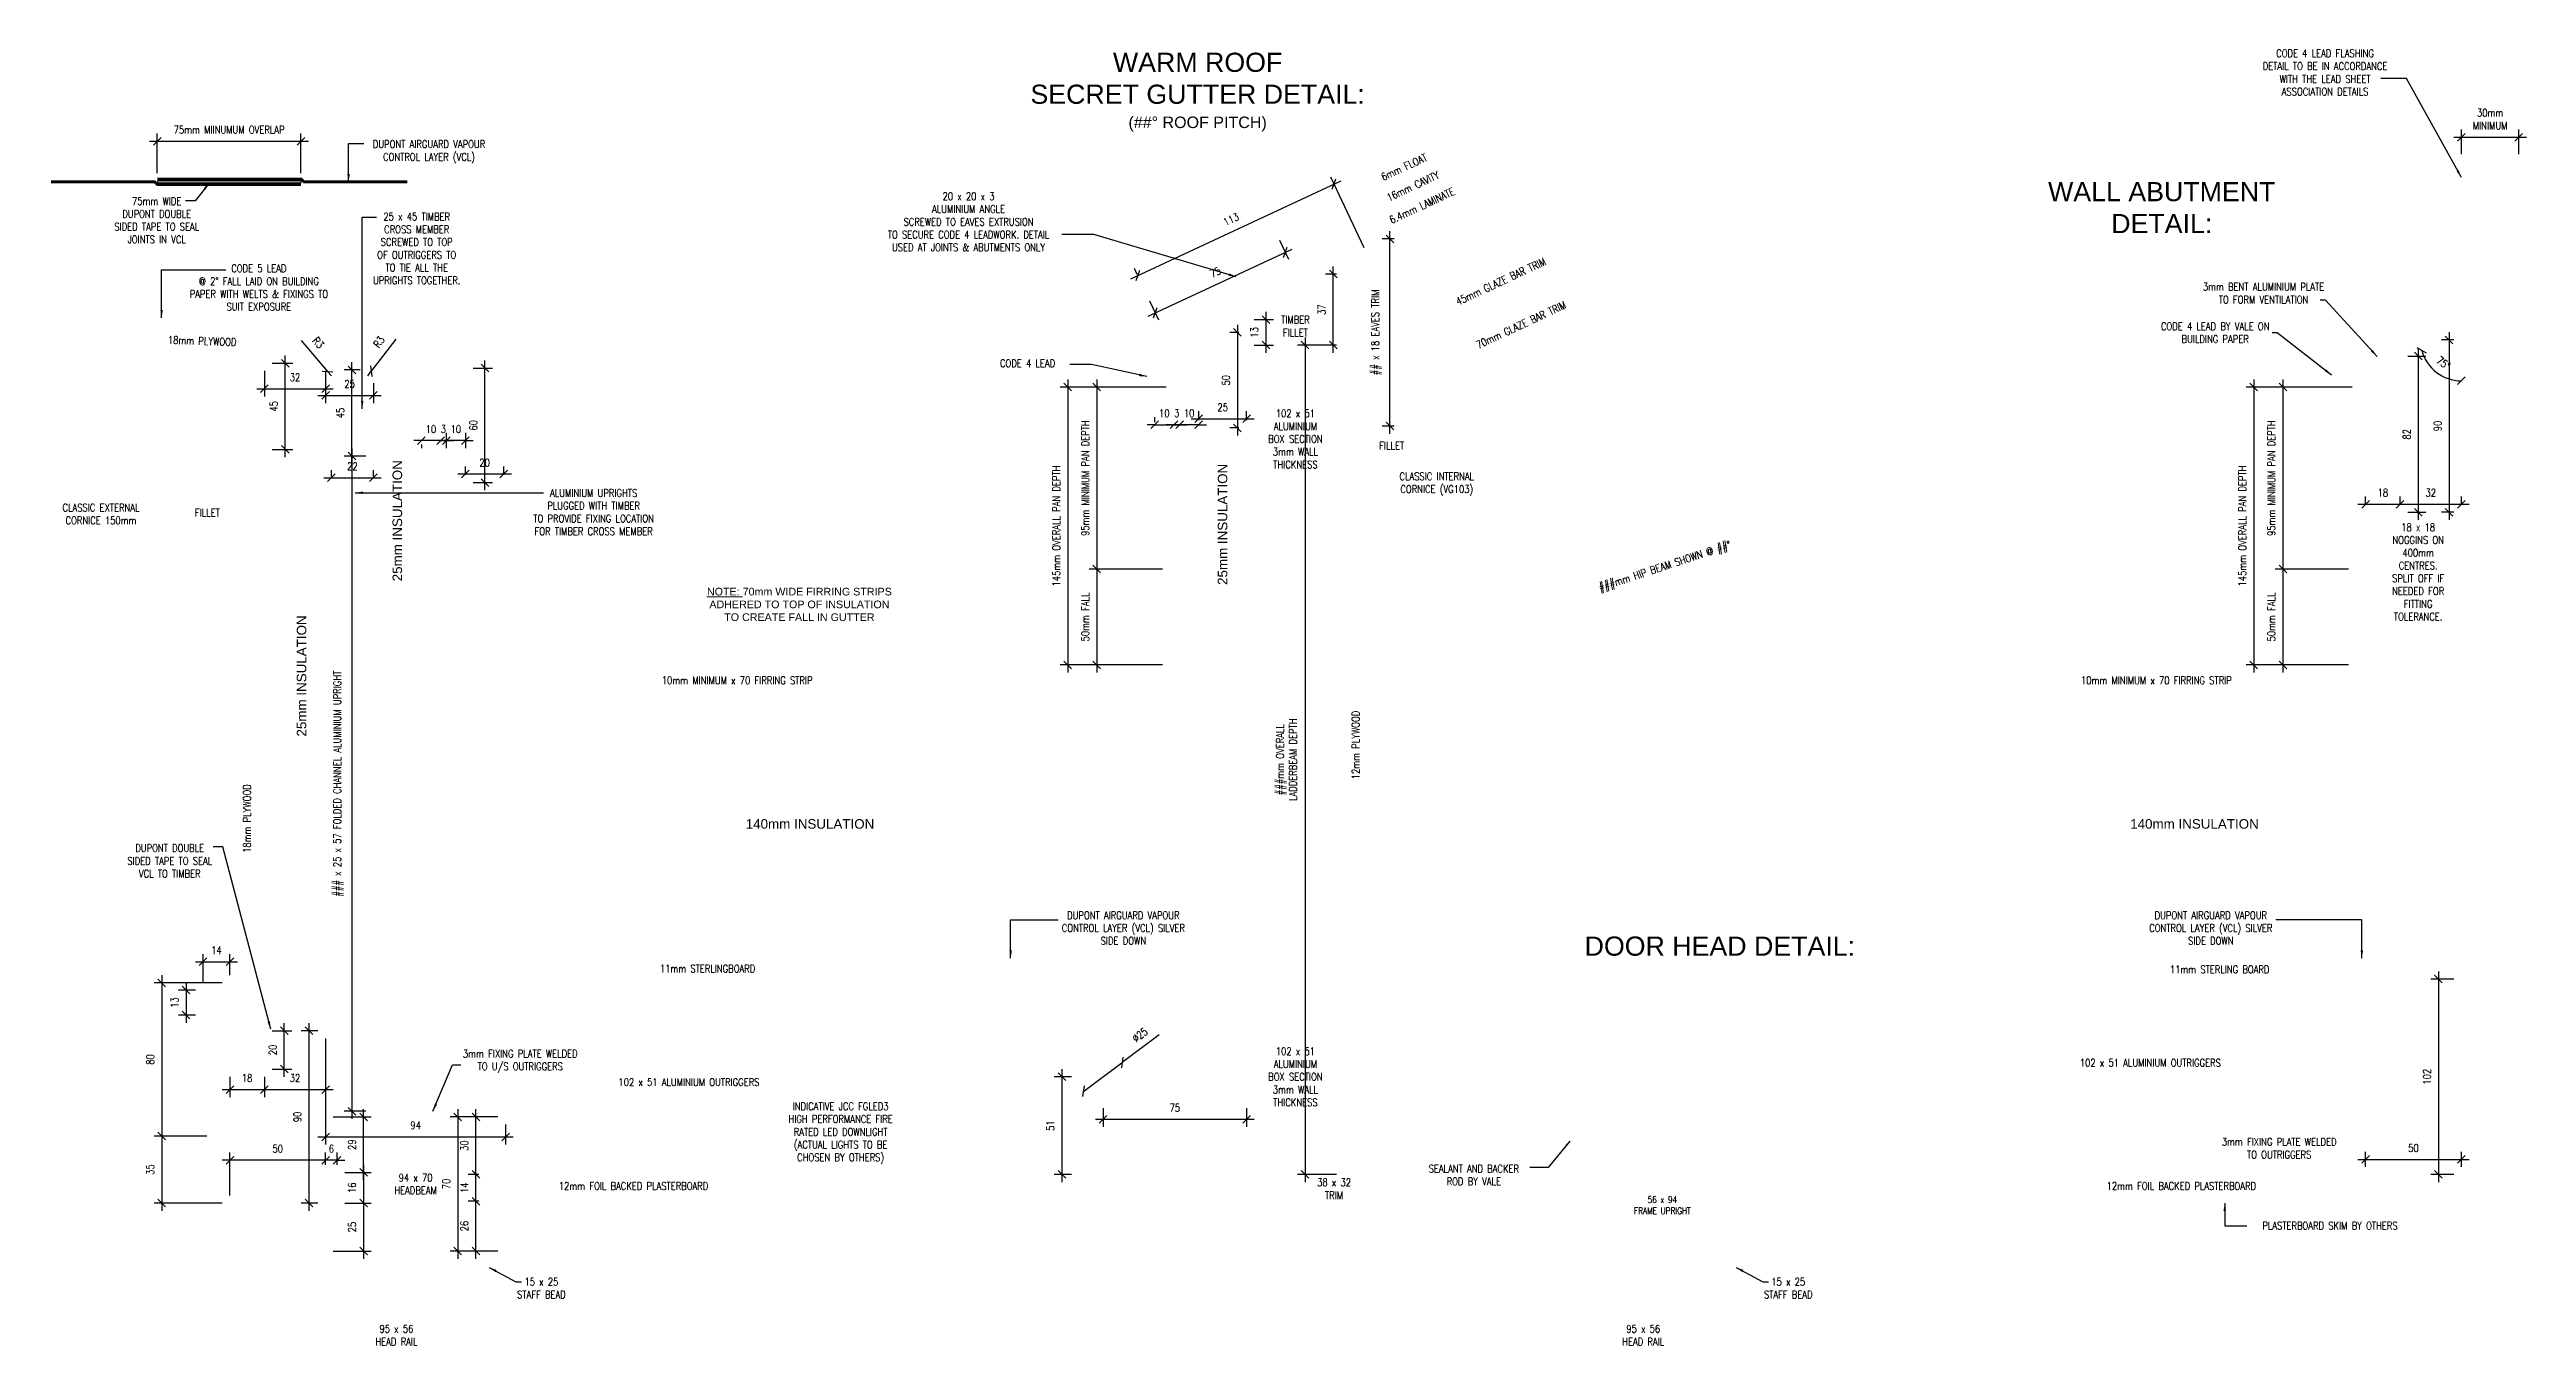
# Model space of a CAD drawing. Header units: millimetres. Extents: x -38686 to 870903, y -23218 to 232707.
# Drawn here: x 868535 to 869829, y 231376 to 232053 of the extents above; entities that cross this region are included whole.
import ezdxf

# ---------------------------------------------------------------- set-up
doc = ezdxf.new("R2010")
doc.units = ezdxf.units.MM
doc.header["$LTSCALE"] = 10
doc.header["$PDMODE"] = 35
doc.header["$PDSIZE"] = 50
doc.linetypes.add('HIDDEN', pattern=[0.375, 0.25, -0.125])
doc.layers.add('44 - Detail Text', color=7, linetype='Continuous')
doc.styles.add('1-1', font='romans.shx', dxfattribs={"width": 0.8, "height": 2})
doc.styles.add('1-1.5', font='romans.shx', dxfattribs={"width": 0.6, "height": 3})
doc.styles.add('1-2', font='romans.shx', dxfattribs={"width": 0.8, "height": 4})
doc.styles.add('1-20', font='romans.shx', dxfattribs={"width": 0.8, "height": 35})
doc.dimstyles.new('1-1.5', dxfattribs={"dimtxt": 3, "dimasz": 3, "dimexe": 3, "dimexo": 3, "dimgap": 2.5, "dimtad": 1, "dimdec": 0, "dimzin": 0, "dimdsep": 46, "dimtxsty": '1-1.5', "dimblk": 'OBLIQUE', "dimcen": 3, "dimdle": 2.5, "dimclrd": 251, "dimclre": 251, "dimclrt": 251, "dimadec": 0, "dimazin": 0, "dimtfac": 1, "dimtdec": 0, "dimtix": 1, "dimtmove": 1, "dimatfit": 3, "dimfxl": 1, "dimtolj": 1, "dimtzin": 0, "dimlwd": 25, "dimarcsym": 0})
doc.dimstyles.new('1-2', dxfattribs={"dimtxt": 4, "dimasz": 4, "dimexe": 4, "dimexo": 4, "dimgap": 4, "dimtad": 1, "dimdec": 0, "dimzin": 0, "dimdsep": 46, "dimtxsty": '1-2', "dimblk": 'OBLIQUE', "dimcen": 4, "dimdle": 4, "dimclrd": 251, "dimclre": 251, "dimclrt": 251, "dimadec": 0, "dimazin": 0, "dimtfac": 1, "dimtdec": 0, "dimtix": 1, "dimtmove": 1, "dimatfit": 3, "dimfxl": 1, "dimtolj": 1, "dimtzin": 0, "dimlwd": 25, "dimarcsym": 0})

msp = doc.modelspace()

# ---------------------------------------------------------------- texts
at = {"layer": '44 - Detail Text', "color": 8, "lineweight": 9, "style": '1-2', "width": 0.8}
for s, p in [('45mm GLAZE BAR TRIM', (869270.966, 231918.994)), ('70mm GLAZE BAR TRIM', (869281.532, 231896.336))]:
    msp.add_text(s, height=4, rotation=25, dxfattribs=at).set_placement(p)
at = {"layer": '44 - Detail Text', "color": 8, "lineweight": 9, "attachment_point": 5}
for s, insert, char_height, style in [('\\A1;{\\fArial|b0|i0|c0|p34;\\W1;WARM ROOF\\PSECRET GUTTER DETAIL:\\P\\H0.6x;(##%%D ROOF PITCH)}', (869134.899, 232030.432), 10, '1-20'), ('CODE 4 LEAD FLASHING \\PDETAIL TO BE IN ACCORDANCE\\PWITH THE LEAD SHEET \\PASSOCIATION DETAILS', (869723.703, 232040.655), 4, '1-2'), ('DUPONT AIRGUARD VAPOUR\\PCONTROL LAYER (VCL)', (868733.503, 231999.269), 4, '1-2'), ('75mm WIDE\\PDUPONT DOUBLE\\PSIDED TAPE TO SEAL\\PJOINTS IN VCL', (868591.296, 231963.495), 4, '1-2'), ('25 x 45 TIMBER\\PCROSS MEMBER\\PSCREWED TO TOP\\POF OUTRIGGERS TO\\PTO TIE ALL THE\\PUPRIGHTS TOGETHER.', (868727.074, 231948.785), 4, '1-2'), ('3mm BENT ALUMINIUM PLATE\\PTO FORM VENTILATION', (869691.577, 231925.448), 4, '1-2'), ('TIMBER\\PFILLET', (869185.975, 231908.259), 4, '1-2'), ('CODE 4 LEAD', (869046.1, 231888.864), 4, '1-2'), ('102 x 51\\PALUMINIUM\\PBOX SECTION\\P3mm WALL\\PTHICKNESS', (869185.975, 231849.35), 4, '1-2'), ('FILLET', (869236.25, 231845.824), 4, '1-2'), ('ALUMINIUM UPRIGHTS\\PPLUGGED WITH TIMBER\\PTO PROVIDE FIXING LOCATION\\PFOR TIMBER CROSS MEMBER', (868819.47, 231811.162), 4, '1-2'), ('CLASSIC INTERNAL\\PCORNICE (VG103)', (869259.805, 231825.824), 4, '1-2'), ('CLASSIC EXTERNAL\\PCORNICE 150mm', (868562.201, 231810.163), 4, '1-2'), ('FILLET', (868617.77, 231810.925), 4, '1-2'), ('{\\fArial|b0|i0|c0|p34;\\W1;\\L\\C3;NOTE:\\l 70mm WIDE FIRRING STRIPS\\PADHERED TO TOP OF INSULATION\\PTO CREATE FALL IN GUTTER}', (868926.939, 231762.958), 4, '1-2'), ('10mm MINIMUM x 70 FIRRING STRIP', (868894.443, 231723.35), 4, '1-2'), ('10mm MINIMUM x 70 FIRRING STRIP', (869635.613, 231723.35), 4, '1-2'), ('{\\fArial|b0|i0|c0|p34;\\W1;\\C3;140mm INSULATION}', (868932.475, 231648.35), 5, '1-2'), ('{\\fArial|b0|i0|c0|p34;\\W1;\\C3;140mm INSULATION}', (869655.504, 231648.35), 5, '1-2'), ('DUPONT DOUBLE\\PSIDED TAPE TO SEAL\\PVCL TO TIMBER', (868598.1, 231629.085), 4, '1-2'), ('\\A1;{\\fArial|b0|i0|c0|p34;\\W1;DOOR HEAD DETAIL:}', (869407.642, 231584.519), 10, '1-20'), ('11mm STERLINGBOARD', (868878.975, 231572.85), 4, '1-2'), ('3mm FIXING PLATE WELDED\\PTO U/S OUTRIGGERS', (868781.148, 231524.432), 4, '1-2'), ('102 x 51\\PALUMINIUM\\PBOX SECTION\\P3mm WALL\\PTHICKNESS', (869185.975, 231516.35), 4, '1-2'), ('3mm FIXING PLATE WELDED\\PTO OUTRIGGERS', (869699.744, 231479.07), 4, '1-2'), ('94 x 70\\PHEADBEAM', (868726.475, 231460.35), 4, '1-2'), ('38 x 32\\PTRIM', (869206.167, 231457.881), 4, '1-2'), ('PLASTERBOARD SKIM BY OTHERS', (869726.264, 231438.627), 4, '1-2'), ('15 x 25\\PSTAFF BEAD', (868792.197, 231406.025), 4, '1-2'), ('15 x 25\\PSTAFF BEAD', (869443.345, 231406.025), 4, '1-2'), ('95 x 56\\PHEAD RAIL', (868716.475, 231381.438), 4, '1-2'), ('95 x 56\\PHEAD RAIL', (869367.623, 231381.438), 4, '1-2')]:
    msp.add_mtext(s, dxfattribs=dict(at, insert=insert, char_height=char_height, style=style))
at = {"layer": '44 - Detail Text', "color": 8, "lineweight": 9, "style": '1-2'}
for s, insert, char_height, attachment_point, rotation in [('6mm FLOAT', (869242.711, 231991.274), 4, 5, 25), ('16mm CAVITY', (869247.36, 231981.304), 4, 5, 25), ('6.4mm LAMINATE', (869252.093, 231971.154), 4, 5, 25), ('{\\fArial|b0|i0|c0|p34;\\W1;\\C3;25mm INSULATION}', (868716.975, 231806.671), 5, 5, 90), ('{\\fArial|b0|i0|c0|p34;\\W1;\\C3;25mm INSULATION}', (869147.975, 231804.767), 5, 5, 90), ('###mm HIP BEAM SHOWN @ ##° ', (869414.225, 231791.183), 4, 9, 18.25), ('{\\fArial|b0|i0|c0|p34;\\W1;\\C3;25mm INSULATION}', (868666.975, 231725.625), 5, 5, 90)]:
    msp.add_mtext(s, dxfattribs=dict(at, insert=insert, char_height=char_height, attachment_point=attachment_point, rotation=rotation))
at = {"layer": '44 - Detail Text', "color": 8, "lineweight": 9, "attachment_point": 5}
for s, insert, char_height, width, style in [('20 x 20 x 3\\PALUMINIUM ANGLE\\PSCREWED TO EAVES EXTRUSION\\PTO SECURE CODE 4 LEADWORK. DETAIL USED AT JOINTS & ABUTMENTS ONLY', (869015.271, 231962.705), 4, 105.13682, '1-2'), ('\\A1;{\\fArial|b0|i0|c0|p34;\\W1;WALL ABUTMENT DETAIL:}', (869638.415, 231970.138), 10, 124.57067, '1-20'), ('CODE 5 LEAD\\P@ 2%%D FALL LAID ON BUILDING PAPER WITH WELTS & FIXINGS TO SUIT EXPOSURE', (868644.648, 231928.374), 4, 83.62148, '1-2'), ('18 x 18 NOGGINS ON 400mm CENTRES. SPLIT OFF IF NEEDED FOR FITTING TOLERANCE.', (869772.33, 231779.918), 4, 30.15724, '1-2'), ('DUPONT AIRGUARD VAPOUR\\PCONTROL LAYER (VCL) SILVER SIDE DOWN', (869096.117, 231594.014), 4, 71.30113, '1-2'), ('DUPONT AIRGUARD VAPOUR\\PCONTROL LAYER (VCL) SILVER SIDE DOWN', (869664.038, 231594.014), 4, 71.30113, '1-2'), ('102 x 51 ALUMINIUM OUTRIGGERS', (869632.463, 231523.652), 4, 72.22341, '1-2'), ('102 x 51 ALUMINIUM OUTRIGGERS', (868869.236, 231513.556), 4, 72.22341, '1-2'), ('INDICATIVE JCC FGLED3 HIGH PERFORMANCE FIRE RATED LED DOWNLIGHT\\P(ACTUAL LIGHTS TO BE\\PCHOSEN BY OTHERS)', (868948.475, 231486.957), 4, 59.55287, '1-1'), ('SEALANT AND BACKER ROD BY VALE', (869279.14, 231465.034), 4, 60.67153, '1-2'), ('56 x 94\\PFRAME UPRIGHT', (869377.623, 231449.315), 3.5, 34.04915, '1-1')]:
    msp.add_mtext(s, dxfattribs=dict(at, insert=insert, char_height=char_height, width=width, style=style))
at = {"layer": '44 - Detail Text', "color": 8, "lineweight": 9, "char_height": 4, "attachment_point": 5, "style": '1-2', "bg_fill": 3, "box_fill_scale": 1.5, "bg_fill_color": 256, "bg_fill_transparency": 0}
for s, insert, rotation in [('18mm PLYWOOD', (868615.04, 231900.497), 358), ('12mm PLYWOOD', (869217.475, 231689.584), 90), ('18mm PLYWOOD', (868638.475, 231651.153), 90)]:
    msp.add_mtext(s, dxfattribs=dict(at, insert=insert, rotation=rotation))
at = {"layer": '44 - Detail Text', "color": 8, "lineweight": 9, "ltscale": 10, "insert": (869666.319, 231904.804), "char_height": 4, "width": 62.43556, "attachment_point": 5, "style": '1-2'}
msp.add_mtext('CODE 4 LEAD BY VALE ON BUILDING PAPER', dxfattribs=at)
at = {"layer": '44 - Detail Text', "color": 8, "lineweight": 9, "char_height": 4, "attachment_point": 5, "style": '1-2', "bg_fill": 3, "box_fill_scale": 1.5, "bg_fill_color": 256, "bg_fill_transparency": 0}
for s, insert in [('11mm STERLING BOARD', (869668.649, 231572.404)), ('12mm FOIL BACKED PLASTERBOARD', (868840.325, 231459.35)), ('12mm FOIL BACKED PLASTERBOARD', (869648.649, 231459.35))]:
    msp.add_mtext(s, dxfattribs=dict(at, insert=insert))

# ---------------------------------------------------------------- blocks, each defined once
blk = doc.blocks.new('_Oblique')
at = {"color": 0, "linetype": 'ByBlock', "lineweight": -2}
blk.add_line((-0.5, -0.5), (0.5, 0.5), dxfattribs=at)
blk = doc.blocks.new('*D1944')
at = {"layer": '44 - Detail Text', "color": 251, "lineweight": -2, "transparency": 16777216}
for p, q in [((868689.5, 231450.4), (868703.3, 231450.4)), ((868683.5, 231425.4), (868703.3, 231425.4))]:
    blk.add_line(p, q, dxfattribs=at)
at = {"layer": '44 - Detail Text', "color": 251, "lineweight": 25, "transparency": 16777216}
blk.add_line((868699.3, 231454.4), (868699.3, 231421.4), dxfattribs=at)
at = {"layer": 'Defpoints', "color": 0, "transparency": 16777216}
for p in [(868685.5, 231450.4), (868679.5, 231425.4), (868699.3, 231425.4)]:
    blk.add_point(p, dxfattribs=at)
at = {"layer": '44 - Detail Text', "color": 251, "lineweight": 25, "transparency": 16777216, "xscale": 4, "yscale": 4, "zscale": 4}
for p, rotation in [((868699.3, 231450.4), 90), ((868699.3, 231425.4), 270)]:
    blk.add_blockref('_Oblique', p, dxfattribs=dict(at, rotation=rotation))
at = {"layer": '44 - Detail Text', "color": 251, "lineweight": 9, "transparency": 16777216, "insert": (868693.3, 231437.9), "char_height": 4, "attachment_point": 5, "rotation": 90, "style": '1-2'}
blk.add_mtext('\\A1;25', dxfattribs=at)
blk = doc.blocks.new('*D1829')
at = {"layer": '44 - Detail Text', "color": 251, "lineweight": -2, "transparency": 16777216}
for p, q in [((868689.5, 231466.4), (868703.3, 231466.4)), ((868689.5, 231450.4), (868703.3, 231450.4))]:
    blk.add_line(p, q, dxfattribs=at)
at = {"layer": '44 - Detail Text', "color": 251, "lineweight": 25, "transparency": 16777216}
blk.add_line((868699.3, 231470.4), (868699.3, 231446.4), dxfattribs=at)
at = {"layer": 'Defpoints', "color": 0, "transparency": 16777216}
for p in [(868685.5, 231466.4), (868685.5, 231450.4), (868699.3, 231450.4)]:
    blk.add_point(p, dxfattribs=at)
at = {"layer": '44 - Detail Text', "color": 251, "lineweight": 25, "transparency": 16777216, "xscale": 4, "yscale": 4, "zscale": 4}
for p, rotation in [((868699.3, 231466.4), 90), ((868699.3, 231450.4), 270)]:
    blk.add_blockref('_Oblique', p, dxfattribs=dict(at, rotation=rotation))
at = {"layer": '44 - Detail Text', "color": 251, "lineweight": 9, "transparency": 16777216, "insert": (868693.3, 231458.4), "char_height": 4, "attachment_point": 5, "rotation": 90, "style": '1-2'}
blk.add_mtext('\\A1;16', dxfattribs=at)
blk = doc.blocks.new('*D1945')
at = {"layer": '44 - Detail Text', "color": 251, "lineweight": 25, "transparency": 16777216}
blk.add_line((868699.3, 231462.4), (868699.3, 231499.4), dxfattribs=at)
at = {"layer": '44 - Detail Text', "color": 251, "lineweight": -2, "transparency": 16777216}
for p, q in [((868683.5, 231495.4), (868703.3, 231495.4)), ((868691.5, 231466.4), (868703.3, 231466.4))]:
    blk.add_line(p, q, dxfattribs=at)
at = {"layer": 'Defpoints', "color": 0, "transparency": 16777216}
for p in [(868679.5, 231495.4), (868699.3, 231495.4), (868687.5, 231466.4)]:
    blk.add_point(p, dxfattribs=at)
at = {"layer": '44 - Detail Text', "color": 251, "lineweight": 25, "transparency": 16777216, "xscale": 4, "yscale": 4, "zscale": 4}
for p, rotation in [((868699.3, 231495.4), 90), ((868699.3, 231466.4), 270)]:
    blk.add_blockref('_Oblique', p, dxfattribs=dict(at, rotation=rotation))
at = {"layer": '44 - Detail Text', "color": 251, "lineweight": 9, "transparency": 16777216, "insert": (868693.3, 231480.9), "char_height": 4, "attachment_point": 5, "rotation": 90, "style": '1-2'}
blk.add_mtext('\\A1;29', dxfattribs=at)
blk = doc.blocks.new('*D1946')
at = {"layer": '44 - Detail Text', "color": 251, "lineweight": -2, "transparency": 16777216}
for p, q in [((868679.5, 231536.4), (868679.5, 231481)), ((868773.5, 231491.4), (868773.5, 231481))]:
    blk.add_line(p, q, dxfattribs=at)
at = {"layer": '44 - Detail Text', "color": 251, "lineweight": 25, "transparency": 16777216}
blk.add_line((868675.5, 231485), (868777.5, 231485), dxfattribs=at)
at = {"layer": 'Defpoints', "color": 0, "transparency": 16777216}
for p in [(868679.5, 231540.4), (868773.5, 231495.4), (868773.5, 231485)]:
    blk.add_point(p, dxfattribs=at)
at = {"layer": '44 - Detail Text', "color": 251, "lineweight": 25, "transparency": 16777216, "xscale": 4, "yscale": 4, "zscale": 4, "rotation": 180}
blk.add_blockref('_Oblique', (868679.5, 231485), dxfattribs=at)
at = {"layer": '44 - Detail Text', "color": 251, "lineweight": 25, "transparency": 16777216, "xscale": 4, "yscale": 4, "zscale": 4}
blk.add_blockref('_Oblique', (868773.5, 231485), dxfattribs=at)
at = {"layer": '44 - Detail Text', "color": 251, "lineweight": 9, "transparency": 16777216, "insert": (868726.5, 231491), "char_height": 4, "attachment_point": 5, "style": '1-2'}
blk.add_mtext('\\A1;94', dxfattribs=at)
blk = doc.blocks.new('*D1947')
at = {"layer": '44 - Detail Text', "color": 251, "lineweight": -2, "transparency": 16777216}
for p, q in [((868759.5, 231451.4), (868754, 231451.4)), ((868769.5, 231425.4), (868754, 231425.4))]:
    blk.add_line(p, q, dxfattribs=at)
at = {"layer": '44 - Detail Text', "color": 251, "lineweight": 25, "transparency": 16777216}
blk.add_line((868758, 231421.4), (868758, 231455.4), dxfattribs=at)
at = {"layer": 'Defpoints', "color": 0, "transparency": 16777216}
for p in [(868758, 231451.4), (868763.5, 231451.4), (868773.5, 231425.4)]:
    blk.add_point(p, dxfattribs=at)
at = {"layer": '44 - Detail Text', "color": 251, "lineweight": 25, "transparency": 16777216, "xscale": 4, "yscale": 4, "zscale": 4}
for p, rotation in [((868758, 231451.4), 90), ((868758, 231425.4), 270)]:
    blk.add_blockref('_Oblique', p, dxfattribs=dict(at, rotation=rotation))
at = {"layer": '44 - Detail Text', "color": 251, "lineweight": 9, "transparency": 16777216, "insert": (868752, 231438.4), "char_height": 4, "attachment_point": 5, "rotation": 90, "style": '1-2'}
blk.add_mtext('\\A1;26', dxfattribs=at)
blk = doc.blocks.new('*D1948')
at = {"layer": '44 - Detail Text', "color": 251, "lineweight": -2, "transparency": 16777216}
for p, q in [((868759.5, 231465.4), (868754, 231465.4)), ((868759.5, 231451.4), (868754, 231451.4))]:
    blk.add_line(p, q, dxfattribs=at)
at = {"layer": '44 - Detail Text', "color": 251, "lineweight": 25, "transparency": 16777216}
blk.add_line((868758, 231447.4), (868758, 231469.4), dxfattribs=at)
at = {"layer": 'Defpoints', "color": 0, "transparency": 16777216}
for p in [(868758, 231465.4), (868763.5, 231465.4), (868763.5, 231451.4)]:
    blk.add_point(p, dxfattribs=at)
at = {"layer": '44 - Detail Text', "color": 251, "lineweight": 25, "transparency": 16777216, "xscale": 4, "yscale": 4, "zscale": 4}
for p, rotation in [((868758, 231465.4), 90), ((868758, 231451.4), 270)]:
    blk.add_blockref('_Oblique', p, dxfattribs=dict(at, rotation=rotation))
at = {"layer": '44 - Detail Text', "color": 251, "lineweight": 9, "transparency": 16777216, "insert": (868752, 231458.4), "char_height": 4, "attachment_point": 5, "rotation": 90, "style": '1-2'}
blk.add_mtext('\\A1;14', dxfattribs=at)
blk = doc.blocks.new('*D1830')
at = {"layer": '44 - Detail Text', "color": 251, "lineweight": 25, "transparency": 16777216}
blk.add_line((868758, 231461.4), (868758, 231499.4), dxfattribs=at)
at = {"layer": '44 - Detail Text', "color": 251, "lineweight": -2, "transparency": 16777216}
for p, q in [((868769.5, 231495.4), (868754, 231495.4)), ((868759.5, 231465.4), (868754, 231465.4))]:
    blk.add_line(p, q, dxfattribs=at)
at = {"layer": 'Defpoints', "color": 0, "transparency": 16777216}
for p in [(868758, 231495.4), (868773.5, 231495.4), (868763.5, 231465.4)]:
    blk.add_point(p, dxfattribs=at)
at = {"layer": '44 - Detail Text', "color": 251, "lineweight": 25, "transparency": 16777216, "xscale": 4, "yscale": 4, "zscale": 4}
for p, rotation in [((868758, 231495.4), 90), ((868758, 231465.4), 270)]:
    blk.add_blockref('_Oblique', p, dxfattribs=dict(at, rotation=rotation))
at = {"layer": '44 - Detail Text', "color": 251, "lineweight": 9, "transparency": 16777216, "insert": (868752, 231480.4), "char_height": 4, "attachment_point": 5, "rotation": 90, "style": '1-2'}
blk.add_mtext('\\A1;30', dxfattribs=at)
blk = doc.blocks.new('*D1831')
at = {"layer": '44 - Detail Text', "color": 251, "lineweight": 25, "transparency": 16777216}
blk.add_line((868748.5, 231499.4), (868748.5, 231421.4), dxfattribs=at)
at = {"layer": '44 - Detail Text', "color": 251, "lineweight": -2, "transparency": 16777216}
for p, q in [((868769.5, 231495.4), (868744.5, 231495.4)), ((868769.5, 231425.4), (868744.5, 231425.4))]:
    blk.add_line(p, q, dxfattribs=at)
at = {"layer": 'Defpoints', "color": 0, "transparency": 16777216}
for p in [(868773.5, 231495.4), (868748.5, 231425.4), (868773.5, 231425.4)]:
    blk.add_point(p, dxfattribs=at)
at = {"layer": '44 - Detail Text', "color": 251, "lineweight": 25, "transparency": 16777216, "xscale": 4, "yscale": 4, "zscale": 4}
for p, rotation in [((868748.5, 231495.4), 90), ((868748.5, 231425.4), 270)]:
    blk.add_blockref('_Oblique', p, dxfattribs=dict(at, rotation=rotation))
at = {"layer": '44 - Detail Text', "color": 251, "lineweight": 9, "transparency": 16777216, "insert": (868742.5, 231460.4), "char_height": 4, "attachment_point": 5, "rotation": 90, "style": '1-2'}
blk.add_mtext('\\A1;70', dxfattribs=at)
blk = doc.blocks.new('*D1949')
at = {"layer": '44 - Detail Text', "color": 251, "lineweight": 25, "transparency": 16777216}
for p, q in [((868679.5, 231472.8), (868675.5, 231472.8)), ((868685.5, 231472.8), (868679.5, 231472.8)), ((868685.5, 231472.8), (868689.5, 231472.8))]:
    blk.add_line(p, q, dxfattribs=at)
at = {"layer": '44 - Detail Text', "color": 251, "lineweight": -2, "transparency": 16777216}
for p, q in [((868679.5, 231470.4), (868679.5, 231476.8)), ((868685.5, 231470.4), (868685.5, 231476.8))]:
    blk.add_line(p, q, dxfattribs=at)
at = {"layer": 'Defpoints', "color": 0, "transparency": 16777216}
for p in [(868679.5, 231472.8), (868679.5, 231466.4), (868685.5, 231466.4)]:
    blk.add_point(p, dxfattribs=at)
at = {"layer": '44 - Detail Text', "color": 251, "lineweight": 25, "transparency": 16777216, "xscale": 4, "yscale": 4, "zscale": 4}
blk.add_blockref('_Oblique', (868679.5, 231472.8), dxfattribs=at)
at = {"layer": '44 - Detail Text', "color": 251, "lineweight": 25, "transparency": 16777216, "xscale": 4, "yscale": 4, "zscale": 4, "rotation": 180}
blk.add_blockref('_Oblique', (868685.5, 231472.8), dxfattribs=at)
at = {"layer": '44 - Detail Text', "color": 251, "lineweight": 9, "transparency": 16777216, "insert": (868682.5, 231478.8), "char_height": 4, "attachment_point": 5, "style": '1-2'}
blk.add_mtext('\\A1;6', dxfattribs=at)
blk = doc.blocks.new('*D1950')
at = {"layer": '44 - Detail Text', "color": 251, "lineweight": 25, "transparency": 16777216}
blk.add_line((868683.5, 231472.8), (868625.5, 231472.8), dxfattribs=at)
at = {"layer": '44 - Detail Text', "color": 251, "lineweight": -2, "transparency": 16777216}
for p, q in [((868629.5, 231454.4), (868629.5, 231476.8)), ((868679.5, 231470.4), (868679.5, 231476.8))]:
    blk.add_line(p, q, dxfattribs=at)
at = {"layer": 'Defpoints', "color": 0, "transparency": 16777216}
for p in [(868629.5, 231472.8), (868679.5, 231466.4), (868629.5, 231450.4)]:
    blk.add_point(p, dxfattribs=at)
at = {"layer": '44 - Detail Text', "color": 251, "lineweight": 25, "transparency": 16777216, "xscale": 4, "yscale": 4, "zscale": 4, "rotation": 180}
blk.add_blockref('_Oblique', (868629.5, 231472.8), dxfattribs=at)
at = {"layer": '44 - Detail Text', "color": 251, "lineweight": 25, "transparency": 16777216, "xscale": 4, "yscale": 4, "zscale": 4}
blk.add_blockref('_Oblique', (868679.5, 231472.8), dxfattribs=at)
at = {"layer": '44 - Detail Text', "color": 251, "lineweight": 9, "transparency": 16777216, "insert": (868654.5, 231478.8), "char_height": 4, "attachment_point": 5, "style": '1-2'}
blk.add_mtext('\\A1;50', dxfattribs=at)
blk = doc.blocks.new('*D1951')
at = {"layer": '44 - Detail Text', "color": 251, "lineweight": -2, "transparency": 16777216}
for p, q in [((868675.5, 231540.4), (868666.8, 231540.4)), ((868675.5, 231450.4), (868666.8, 231450.4))]:
    blk.add_line(p, q, dxfattribs=at)
at = {"layer": '44 - Detail Text', "color": 251, "lineweight": 25, "transparency": 16777216}
blk.add_line((868670.8, 231544.4), (868670.8, 231446.4), dxfattribs=at)
at = {"layer": 'Defpoints', "color": 0, "transparency": 16777216}
for p in [(868679.5, 231540.4), (868670.8, 231450.4), (868679.5, 231450.4)]:
    blk.add_point(p, dxfattribs=at)
at = {"layer": '44 - Detail Text', "color": 251, "lineweight": 25, "transparency": 16777216, "xscale": 4, "yscale": 4, "zscale": 4}
for p, rotation in [((868670.8, 231540.4), 90), ((868670.8, 231450.4), 270)]:
    blk.add_blockref('_Oblique', p, dxfattribs=dict(at, rotation=rotation))
at = {"layer": '44 - Detail Text', "color": 251, "lineweight": 9, "transparency": 16777216, "insert": (868664.8, 231495.4), "char_height": 4, "attachment_point": 5, "rotation": 90, "style": '1-2'}
blk.add_mtext('\\A1;90', dxfattribs=at)
blk = doc.blocks.new('*D1952')
at = {"layer": '44 - Detail Text', "color": 251, "lineweight": -2, "transparency": 16777216}
for p, q in [((868629.5, 231516.4), (868629.5, 231505.7)), ((868647.5, 231516.4), (868647.5, 231505.7))]:
    blk.add_line(p, q, dxfattribs=at)
at = {"layer": '44 - Detail Text', "color": 251, "lineweight": 25, "transparency": 16777216}
blk.add_line((868625.5, 231509.7), (868651.5, 231509.7), dxfattribs=at)
at = {"layer": 'Defpoints', "color": 0, "transparency": 16777216}
for p in [(868629.5, 231520.4), (868647.5, 231520.4), (868647.5, 231509.7)]:
    blk.add_point(p, dxfattribs=at)
at = {"layer": '44 - Detail Text', "color": 251, "lineweight": 25, "transparency": 16777216, "xscale": 4, "yscale": 4, "zscale": 4, "rotation": 180}
blk.add_blockref('_Oblique', (868629.5, 231509.7), dxfattribs=at)
at = {"layer": '44 - Detail Text', "color": 251, "lineweight": 25, "transparency": 16777216, "xscale": 4, "yscale": 4, "zscale": 4}
blk.add_blockref('_Oblique', (868647.5, 231509.7), dxfattribs=at)
at = {"layer": '44 - Detail Text', "color": 251, "lineweight": 9, "transparency": 16777216, "insert": (868638.5, 231515.7), "char_height": 4, "attachment_point": 5, "style": '1-2'}
blk.add_mtext('\\A1;18', dxfattribs=at)
blk = doc.blocks.new('*D1953')
at = {"layer": '44 - Detail Text', "color": 251, "lineweight": -2, "transparency": 16777216}
for p, q in [((868679.5, 231536.4), (868679.5, 231505.7)), ((868647.5, 231516.4), (868647.5, 231505.7))]:
    blk.add_line(p, q, dxfattribs=at)
at = {"layer": '44 - Detail Text', "color": 251, "lineweight": 25, "transparency": 16777216}
blk.add_line((868643.5, 231509.7), (868683.5, 231509.7), dxfattribs=at)
at = {"layer": 'Defpoints', "color": 0, "transparency": 16777216}
for p in [(868679.5, 231540.4), (868647.5, 231520.4), (868679.5, 231509.7)]:
    blk.add_point(p, dxfattribs=at)
at = {"layer": '44 - Detail Text', "color": 251, "lineweight": 25, "transparency": 16777216, "xscale": 4, "yscale": 4, "zscale": 4, "rotation": 180}
blk.add_blockref('_Oblique', (868647.5, 231509.7), dxfattribs=at)
at = {"layer": '44 - Detail Text', "color": 251, "lineweight": 25, "transparency": 16777216, "xscale": 4, "yscale": 4, "zscale": 4}
blk.add_blockref('_Oblique', (868679.5, 231509.7), dxfattribs=at)
at = {"layer": '44 - Detail Text', "color": 251, "lineweight": 9, "transparency": 16777216, "insert": (868663.5, 231515.7), "char_height": 4, "attachment_point": 5, "style": '1-2'}
blk.add_mtext('\\A1;32', dxfattribs=at)
blk = doc.blocks.new('*D1954')
at = {"layer": '44 - Detail Text', "color": 251, "lineweight": -2, "transparency": 16777216}
for p, q in [((868651.5, 231540.4), (868661.9, 231540.4)), ((868651.5, 231520.4), (868661.9, 231520.4))]:
    blk.add_line(p, q, dxfattribs=at)
at = {"layer": '44 - Detail Text', "color": 251, "lineweight": 25, "transparency": 16777216}
blk.add_line((868657.9, 231516.4), (868657.9, 231544.4), dxfattribs=at)
at = {"layer": 'Defpoints', "color": 0, "transparency": 16777216}
for p in [(868647.5, 231540.4), (868657.9, 231540.4), (868647.5, 231520.4)]:
    blk.add_point(p, dxfattribs=at)
at = {"layer": '44 - Detail Text', "color": 251, "lineweight": 25, "transparency": 16777216, "xscale": 4, "yscale": 4, "zscale": 4}
for p, rotation in [((868657.9, 231540.4), 90), ((868657.9, 231520.4), 270)]:
    blk.add_blockref('_Oblique', p, dxfattribs=dict(at, rotation=rotation))
at = {"layer": '44 - Detail Text', "color": 251, "lineweight": 9, "transparency": 16777216, "insert": (868651.9, 231530.4), "char_height": 4, "attachment_point": 5, "rotation": 90, "style": '1-2'}
blk.add_mtext('\\A1;20', dxfattribs=at)
blk = doc.blocks.new('*D1955')
at = {"layer": '44 - Detail Text', "color": 251, "lineweight": 25, "transparency": 16777216}
blk.add_line((868643.5, 231875.6), (868683.5, 231875.6), dxfattribs=at)
at = {"layer": '44 - Detail Text', "color": 251, "lineweight": -2, "transparency": 16777216}
for p, q in [((868647.5, 231884.9), (868647.5, 231871.6)), ((868679.5, 231884.9), (868679.5, 231871.6))]:
    blk.add_line(p, q, dxfattribs=at)
at = {"layer": 'Defpoints', "color": 0, "transparency": 16777216}
for p in [(868647.5, 231888.9), (868679.5, 231888.9), (868679.5, 231875.6)]:
    blk.add_point(p, dxfattribs=at)
at = {"layer": '44 - Detail Text', "color": 251, "lineweight": 25, "transparency": 16777216, "xscale": 4, "yscale": 4, "zscale": 4, "rotation": 180}
blk.add_blockref('_Oblique', (868647.5, 231875.6), dxfattribs=at)
at = {"layer": '44 - Detail Text', "color": 251, "lineweight": 25, "transparency": 16777216, "xscale": 4, "yscale": 4, "zscale": 4}
blk.add_blockref('_Oblique', (868679.5, 231875.6), dxfattribs=at)
at = {"layer": '44 - Detail Text', "color": 251, "lineweight": 9, "transparency": 16777216, "insert": (868663.5, 231881.6), "char_height": 4, "attachment_point": 5, "style": '1-2'}
blk.add_mtext('\\A1;32', dxfattribs=at)
blk = doc.blocks.new('*D1956')
at = {"layer": '44 - Detail Text', "color": 251, "lineweight": -2, "transparency": 16777216}
for p, q in [((868651.5, 231888.9), (868662.4, 231888.9)), ((868651.5, 231843.9), (868662.4, 231843.9))]:
    blk.add_line(p, q, dxfattribs=at)
at = {"layer": '44 - Detail Text', "color": 251, "lineweight": 25, "transparency": 16777216}
blk.add_line((868658.4, 231839.9), (868658.4, 231892.9), dxfattribs=at)
at = {"layer": 'Defpoints', "color": 0, "transparency": 16777216}
for p in [(868647.5, 231888.9), (868658.4, 231888.9), (868647.5, 231843.9)]:
    blk.add_point(p, dxfattribs=at)
at = {"layer": '44 - Detail Text', "color": 251, "lineweight": 25, "transparency": 16777216, "xscale": 4, "yscale": 4, "zscale": 4}
for p, rotation in [((868658.4, 231888.9), 90), ((868658.4, 231843.9), 270)]:
    blk.add_blockref('_Oblique', p, dxfattribs=dict(at, rotation=rotation))
at = {"layer": '44 - Detail Text', "color": 251, "lineweight": 9, "transparency": 16777216, "insert": (868652.4, 231866.4), "char_height": 4, "attachment_point": 5, "rotation": 90, "style": '1-2'}
blk.add_mtext('\\A1;45', dxfattribs=at)
blk = doc.blocks.new('*D1957')
at = {"layer": '44 - Detail Text', "color": 251, "lineweight": -2, "transparency": 16777216}
for p, q in [((868679.5, 231878.4), (868679.5, 231868.1)), ((868704.5, 231878.4), (868704.5, 231868.1))]:
    blk.add_line(p, q, dxfattribs=at)
at = {"layer": '44 - Detail Text', "color": 251, "lineweight": 25, "transparency": 16777216}
blk.add_line((868675.5, 231872.1), (868708.5, 231872.1), dxfattribs=at)
at = {"layer": 'Defpoints', "color": 0, "transparency": 16777216}
for p in [(868679.5, 231882.4), (868704.5, 231882.4), (868704.5, 231872.1)]:
    blk.add_point(p, dxfattribs=at)
at = {"layer": '44 - Detail Text', "color": 251, "lineweight": 25, "transparency": 16777216, "xscale": 4, "yscale": 4, "zscale": 4, "rotation": 180}
blk.add_blockref('_Oblique', (868679.5, 231872.1), dxfattribs=at)
at = {"layer": '44 - Detail Text', "color": 251, "lineweight": 25, "transparency": 16777216, "xscale": 4, "yscale": 4, "zscale": 4}
blk.add_blockref('_Oblique', (868704.5, 231872.1), dxfattribs=at)
at = {"layer": '44 - Detail Text', "color": 251, "lineweight": 9, "transparency": 16777216, "insert": (868692, 231878.1), "char_height": 4, "attachment_point": 5, "style": '1-2'}
blk.add_mtext('\\A1;25', dxfattribs=at)
blk = doc.blocks.new('*D1958')
at = {"layer": '44 - Detail Text', "color": 251, "lineweight": -2, "transparency": 16777216}
for p, q in [((868697.5, 231885.4), (868689.2, 231885.4)), ((868700.5, 231840.4), (868689.2, 231840.4))]:
    blk.add_line(p, q, dxfattribs=at)
at = {"layer": '44 - Detail Text', "color": 251, "lineweight": 25, "transparency": 16777216}
blk.add_line((868693.2, 231836.4), (868693.2, 231889.4), dxfattribs=at)
at = {"layer": 'Defpoints', "color": 0, "transparency": 16777216}
for p in [(868693.2, 231885.4), (868701.5, 231885.4), (868704.5, 231840.4)]:
    blk.add_point(p, dxfattribs=at)
at = {"layer": '44 - Detail Text', "color": 251, "lineweight": 25, "transparency": 16777216, "xscale": 4, "yscale": 4, "zscale": 4}
for p, rotation in [((868693.2, 231885.4), 90), ((868693.2, 231840.4), 270)]:
    blk.add_blockref('_Oblique', p, dxfattribs=dict(at, rotation=rotation))
at = {"layer": '44 - Detail Text', "color": 251, "lineweight": 9, "transparency": 16777216, "insert": (868687.2, 231862.9), "char_height": 4, "attachment_point": 5, "rotation": 90, "style": '1-2'}
blk.add_mtext('\\A1;45', dxfattribs=at)
blk = doc.blocks.new('*D1959')
at = {"layer": '44 - Detail Text', "color": 251, "lineweight": 25, "transparency": 16777216}
blk.add_line((868587.6, 232004.8), (868670.6, 232004.8), dxfattribs=at)
at = {"layer": '44 - Detail Text', "color": 251, "lineweight": -2, "transparency": 16777216}
for p, q in [((868591.6, 231988.1), (868591.6, 232008.8)), ((868666.6, 231988.1), (868666.6, 232008.8))]:
    blk.add_line(p, q, dxfattribs=at)
at = {"layer": 'Defpoints', "color": 0, "transparency": 16777216}
for p in [(868666.6, 232004.8), (868591.6, 231984.1), (868666.6, 231984.1)]:
    blk.add_point(p, dxfattribs=at)
at = {"layer": '44 - Detail Text', "color": 251, "lineweight": 25, "transparency": 16777216, "xscale": 4, "yscale": 4, "zscale": 4, "rotation": 180}
blk.add_blockref('_Oblique', (868591.6, 232004.8), dxfattribs=at)
at = {"layer": '44 - Detail Text', "color": 251, "lineweight": 25, "transparency": 16777216, "xscale": 4, "yscale": 4, "zscale": 4}
blk.add_blockref('_Oblique', (868666.6, 232004.8), dxfattribs=at)
at = {"layer": '44 - Detail Text', "color": 251, "lineweight": 9, "transparency": 16777216, "insert": (868629.1, 232010.8), "char_height": 4, "attachment_point": 5, "style": '1-2'}
blk.add_mtext('\\A1;75mm MIINUMUM OVERLAP', dxfattribs=at)
blk = doc.blocks.new('*D1960')
at = {"layer": '44 - Detail Text', "color": 251, "lineweight": 25, "ltscale": 2, "transparency": 16777216}
blk.add_line((868611.5, 231576.4), (868633.5, 231576.4), dxfattribs=at)
at = {"layer": '44 - Detail Text', "color": 251, "lineweight": -2, "ltscale": 2, "transparency": 16777216}
for p, q in [((868615.5, 231565.6), (868615.5, 231580.4)), ((868629.5, 231569.4), (868629.5, 231580.4))]:
    blk.add_line(p, q, dxfattribs=at)
at = {"layer": 'Defpoints', "color": 0, "ltscale": 2, "transparency": 16777216}
for p in [(868629.5, 231576.4), (868629.5, 231565.4), (868615.5, 231561.6)]:
    blk.add_point(p, dxfattribs=at)
at = {"layer": '44 - Detail Text', "color": 251, "lineweight": 25, "ltscale": 2, "transparency": 16777216, "xscale": 4, "yscale": 4, "zscale": 4, "rotation": 180}
blk.add_blockref('_Oblique', (868615.5, 231576.4), dxfattribs=at)
at = {"layer": '44 - Detail Text', "color": 251, "lineweight": 25, "ltscale": 2, "transparency": 16777216, "xscale": 4, "yscale": 4, "zscale": 4}
blk.add_blockref('_Oblique', (868629.5, 231576.4), dxfattribs=at)
at = {"layer": '44 - Detail Text', "color": 251, "lineweight": 9, "ltscale": 2, "transparency": 16777216, "insert": (868622.5, 231582.4), "char_height": 4, "attachment_point": 5, "style": '1-2'}
blk.add_mtext('\\A1;14', dxfattribs=at)
blk = doc.blocks.new('*D1961')
at = {"layer": '44 - Detail Text', "color": 251, "lineweight": -2, "ltscale": 2, "transparency": 16777216}
for p, q in [((868625.5, 231565.4), (868589.9, 231565.4)), ((868617.5, 231485.4), (868589.9, 231485.4))]:
    blk.add_line(p, q, dxfattribs=at)
at = {"layer": '44 - Detail Text', "color": 251, "lineweight": 25, "ltscale": 2, "transparency": 16777216}
blk.add_line((868593.9, 231569.4), (868593.9, 231481.4), dxfattribs=at)
at = {"layer": 'Defpoints', "color": 0, "ltscale": 2, "transparency": 16777216}
for p in [(868629.5, 231565.4), (868593.9, 231485.4), (868621.5, 231485.4)]:
    blk.add_point(p, dxfattribs=at)
at = {"layer": '44 - Detail Text', "color": 251, "lineweight": 25, "ltscale": 2, "transparency": 16777216, "xscale": 4, "yscale": 4, "zscale": 4}
for p, rotation in [((868593.9, 231565.4), 90), ((868593.9, 231485.4), 270)]:
    blk.add_blockref('_Oblique', p, dxfattribs=dict(at, rotation=rotation))
at = {"layer": '44 - Detail Text', "color": 251, "lineweight": 9, "ltscale": 2, "transparency": 16777216, "insert": (868587.9, 231525.4), "char_height": 4, "attachment_point": 5, "rotation": 90, "style": '1-2'}
blk.add_mtext('\\A1;80', dxfattribs=at)
blk = doc.blocks.new('*D1962')
at = {"layer": '44 - Detail Text', "color": 251, "lineweight": 25, "ltscale": 2, "transparency": 16777216}
blk.add_line((868606.6, 231565.6), (868606.6, 231544.6), dxfattribs=at)
at = {"layer": '44 - Detail Text', "color": 251, "lineweight": -2, "ltscale": 2, "transparency": 16777216}
for p, q in [((868611.5, 231561.6), (868602.6, 231561.6)), ((868611.5, 231548.6), (868602.6, 231548.6))]:
    blk.add_line(p, q, dxfattribs=at)
at = {"layer": 'Defpoints', "color": 0, "ltscale": 2, "transparency": 16777216}
for p in [(868615.5, 231561.6), (868606.6, 231548.6), (868615.5, 231548.6)]:
    blk.add_point(p, dxfattribs=at)
at = {"layer": '44 - Detail Text', "color": 251, "lineweight": 25, "ltscale": 2, "transparency": 16777216, "xscale": 4, "yscale": 4, "zscale": 4}
for p, rotation in [((868606.6, 231561.6), 90), ((868606.6, 231548.6), 270)]:
    blk.add_blockref('_Oblique', p, dxfattribs=dict(at, rotation=rotation))
at = {"layer": '44 - Detail Text', "color": 251, "lineweight": 9, "ltscale": 2, "transparency": 16777216, "insert": (868600.6, 231555.1), "char_height": 4, "attachment_point": 5, "rotation": 90, "style": '1-2'}
blk.add_mtext('\\A1;13', dxfattribs=at)
blk = doc.blocks.new('*D1832')
at = {"layer": '44 - Detail Text', "color": 251, "lineweight": -2, "transparency": 16777216}
for p, q in [((868617.5, 231485.4), (868589.9, 231485.4)), ((868625.5, 231450.4), (868589.9, 231450.4))]:
    blk.add_line(p, q, dxfattribs=at)
at = {"layer": '44 - Detail Text', "color": 251, "lineweight": 25, "transparency": 16777216}
blk.add_line((868593.9, 231489.4), (868593.9, 231446.4), dxfattribs=at)
at = {"layer": 'Defpoints', "color": 0, "transparency": 16777216}
for p in [(868621.5, 231485.4), (868593.9, 231450.4), (868629.5, 231450.4)]:
    blk.add_point(p, dxfattribs=at)
at = {"layer": '44 - Detail Text', "color": 251, "lineweight": 25, "transparency": 16777216, "xscale": 4, "yscale": 4, "zscale": 4}
for p, rotation in [((868593.9, 231485.4), 90), ((868593.9, 231450.4), 270)]:
    blk.add_blockref('_Oblique', p, dxfattribs=dict(at, rotation=rotation))
at = {"layer": '44 - Detail Text', "color": 251, "lineweight": 9, "transparency": 16777216, "insert": (868587.9, 231467.9), "char_height": 4, "attachment_point": 5, "rotation": 90, "style": '1-2'}
blk.add_mtext('\\A1;35', dxfattribs=at)
blk = doc.blocks.new('*D1963')
at = {"layer": '44 - Detail Text', "color": 251, "lineweight": -2, "transparency": 16777216}
for p, q in [((869237.5, 231953.8), (869231.3, 231953.8)), ((869237.5, 231856.1), (869231.3, 231856.1))]:
    blk.add_line(p, q, dxfattribs=at)
at = {"layer": '44 - Detail Text', "color": 251, "lineweight": 25, "transparency": 16777216}
blk.add_line((869235.3, 231852.1), (869235.3, 231957.8), dxfattribs=at)
at = {"layer": 'Defpoints', "color": 0, "transparency": 16777216}
for p in [(869235.3, 231953.8), (869241.5, 231953.8), (869241.5, 231856.1)]:
    blk.add_point(p, dxfattribs=at)
at = {"layer": '44 - Detail Text', "color": 251, "lineweight": 25, "transparency": 16777216, "xscale": 4, "yscale": 4, "zscale": 4}
for p, rotation in [((869235.3, 231953.8), 90), ((869235.3, 231856.1), 270)]:
    blk.add_blockref('_Oblique', p, dxfattribs=dict(at, rotation=rotation))
at = {"layer": '44 - Detail Text', "color": 251, "lineweight": 9, "transparency": 16777216, "insert": (869228.3, 231905), "char_height": 4, "attachment_point": 5, "rotation": 90, "style": '1-2'}
blk.add_mtext('\\A1;## x 18 EAVES TRIM', dxfattribs=at)
blk = doc.blocks.new('*D1833')
at = {"layer": '44 - Detail Text', "color": 251, "lineweight": -2, "transparency": 16777216}
for p, q in [((869164.5, 231911.7), (869174.6, 231911.7)), ((869164.5, 231898.4), (869174.6, 231898.4))]:
    blk.add_line(p, q, dxfattribs=at)
at = {"layer": '44 - Detail Text', "color": 251, "lineweight": 25, "transparency": 16777216}
blk.add_line((869170.6, 231915.7), (869170.6, 231894.4), dxfattribs=at)
at = {"layer": 'Defpoints', "color": 0, "transparency": 16777216}
for p in [(869160.5, 231911.7), (869160.5, 231898.4), (869170.6, 231898.4)]:
    blk.add_point(p, dxfattribs=at)
at = {"layer": '44 - Detail Text', "color": 251, "lineweight": 25, "transparency": 16777216, "xscale": 4, "yscale": 4, "zscale": 4}
for p, rotation in [((869170.6, 231911.7), 90), ((869170.6, 231898.4), 270)]:
    blk.add_blockref('_Oblique', p, dxfattribs=dict(at, rotation=rotation))
at = {"layer": '44 - Detail Text', "color": 251, "lineweight": 9, "transparency": 16777216, "insert": (869164.6, 231905), "char_height": 4, "attachment_point": 5, "rotation": 90, "style": '1-2'}
blk.add_mtext('\\A1;13', dxfattribs=at)
blk = doc.blocks.new('*D1834')
at = {"layer": '44 - Detail Text', "color": 251, "lineweight": 25, "transparency": 16777216}
blk.add_line((869205.7, 231894.4), (869205.7, 231939.4), dxfattribs=at)
at = {"layer": '44 - Detail Text', "color": 251, "lineweight": -2, "transparency": 16777216}
for p, q in [((869207.5, 231935.4), (869201.7, 231935.4)), ((869207.5, 231898.4), (869201.7, 231898.4))]:
    blk.add_line(p, q, dxfattribs=at)
at = {"layer": 'Defpoints', "color": 0, "transparency": 16777216}
for p in [(869205.7, 231935.4), (869211.5, 231935.4), (869211.5, 231898.4)]:
    blk.add_point(p, dxfattribs=at)
at = {"layer": '44 - Detail Text', "color": 251, "lineweight": 25, "transparency": 16777216, "xscale": 4, "yscale": 4, "zscale": 4}
for p, rotation in [((869205.7, 231935.4), 90), ((869205.7, 231898.4), 270)]:
    blk.add_blockref('_Oblique', p, dxfattribs=dict(at, rotation=rotation))
at = {"layer": '44 - Detail Text', "color": 251, "lineweight": 9, "transparency": 16777216, "insert": (869199.7, 231916.9), "char_height": 4, "attachment_point": 5, "rotation": 90, "style": '1-2'}
blk.add_mtext('\\A1;37', dxfattribs=at)
blk = doc.blocks.new('*D1835')
at = {"layer": '44 - Detail Text', "color": 251, "lineweight": -2, "transparency": 16777216}
for p, q in [((869118.5, 231876.4), (869078.2, 231876.4)), ((869116.5, 231781.4), (869078.2, 231781.4))]:
    blk.add_line(p, q, dxfattribs=at)
at = {"layer": '44 - Detail Text', "color": 251, "lineweight": 25, "transparency": 16777216}
blk.add_line((869082.2, 231880.4), (869082.2, 231777.4), dxfattribs=at)
at = {"layer": 'Defpoints', "color": 0, "transparency": 16777216}
for p in [(869122.5, 231876.4), (869082.2, 231781.4), (869120.5, 231781.4)]:
    blk.add_point(p, dxfattribs=at)
at = {"layer": '44 - Detail Text', "color": 251, "lineweight": 25, "transparency": 16777216, "xscale": 4, "yscale": 4, "zscale": 4}
for p, rotation in [((869082.2, 231876.4), 90), ((869082.2, 231781.4), 270)]:
    blk.add_blockref('_Oblique', p, dxfattribs=dict(at, rotation=rotation))
at = {"layer": '44 - Detail Text', "color": 251, "lineweight": 9, "transparency": 16777216, "insert": (869076.2, 231828.9), "char_height": 4, "attachment_point": 5, "rotation": 90, "style": '1-2'}
blk.add_mtext('\\A1;95mm MINIMUM PAN DEPTH', dxfattribs=at)
blk = doc.blocks.new('*D1809')
at = {"layer": '44 - Detail Text', "color": 251, "lineweight": 25, "transparency": 16777216}
blk.add_line((869082.2, 231785.4), (869082.2, 231727.4), dxfattribs=at)
at = {"layer": '44 - Detail Text', "color": 251, "lineweight": -2, "transparency": 16777216}
for p, q in [((869116.5, 231781.4), (869078.2, 231781.4)), ((869116.5, 231731.4), (869078.2, 231731.4))]:
    blk.add_line(p, q, dxfattribs=at)
at = {"layer": 'Defpoints', "color": 0, "transparency": 16777216}
for p in [(869120.5, 231781.4), (869082.2, 231731.4), (869120.5, 231731.4)]:
    blk.add_point(p, dxfattribs=at)
at = {"layer": '44 - Detail Text', "color": 251, "lineweight": 25, "transparency": 16777216, "xscale": 4, "yscale": 4, "zscale": 4}
for p, rotation in [((869082.2, 231781.4), 90), ((869082.2, 231731.4), 270)]:
    blk.add_blockref('_Oblique', p, dxfattribs=dict(at, rotation=rotation))
at = {"layer": '44 - Detail Text', "color": 251, "lineweight": 9, "transparency": 16777216, "insert": (869076.2, 231756.4), "char_height": 4, "attachment_point": 5, "rotation": 90, "style": '1-2'}
blk.add_mtext('\\A1;50mm FALL', dxfattribs=at)
blk = doc.blocks.new('*D1810')
at = {"layer": '44 - Detail Text', "color": 251, "lineweight": -2, "transparency": 16777216}
for p, q in [((869118.5, 231876.4), (869063.1, 231876.4)), ((869116.5, 231731.4), (869063.1, 231731.4))]:
    blk.add_line(p, q, dxfattribs=at)
at = {"layer": '44 - Detail Text', "color": 251, "lineweight": 25, "transparency": 16777216}
blk.add_line((869067.1, 231880.4), (869067.1, 231727.4), dxfattribs=at)
at = {"layer": 'Defpoints', "color": 0, "transparency": 16777216}
for p in [(869122.5, 231876.4), (869067.1, 231731.4), (869120.5, 231731.4)]:
    blk.add_point(p, dxfattribs=at)
at = {"layer": '44 - Detail Text', "color": 251, "lineweight": 25, "transparency": 16777216, "xscale": 4, "yscale": 4, "zscale": 4}
for p, rotation in [((869067.1, 231876.4), 90), ((869067.1, 231731.4), 270)]:
    blk.add_blockref('_Oblique', p, dxfattribs=dict(at, rotation=rotation))
at = {"layer": '44 - Detail Text', "color": 251, "lineweight": 9, "transparency": 16777216, "insert": (869061.1, 231803.9), "char_height": 4, "attachment_point": 5, "rotation": 90, "style": '1-2'}
blk.add_mtext('\\A1;145mm OVERALL PAN DEPTH', dxfattribs=at)
blk = doc.blocks.new('*D1901')
at = {"layer": '44 - Detail Text', "color": 251, "lineweight": 25, "transparency": 16777216}
blk.add_line((869131.5, 231859.9), (869164.5, 231859.9), dxfattribs=at)
at = {"layer": '44 - Detail Text', "color": 251, "lineweight": -2, "transparency": 16777216}
for p, q in [((869135.5, 231859.1), (869135.5, 231863.9)), ((869160.5, 231859.1), (869160.5, 231863.9))]:
    blk.add_line(p, q, dxfattribs=at)
at = {"layer": 'Defpoints', "color": 0, "transparency": 16777216}
for p in [(869160.5, 231859.9), (869135.5, 231855.1), (869160.5, 231855.1)]:
    blk.add_point(p, dxfattribs=at)
at = {"layer": '44 - Detail Text', "color": 251, "lineweight": 25, "transparency": 16777216, "xscale": 4, "yscale": 4, "zscale": 4, "rotation": 180}
blk.add_blockref('_Oblique', (869135.5, 231859.9), dxfattribs=at)
at = {"layer": '44 - Detail Text', "color": 251, "lineweight": 25, "transparency": 16777216, "xscale": 4, "yscale": 4, "zscale": 4}
blk.add_blockref('_Oblique', (869160.5, 231859.9), dxfattribs=at)
at = {"layer": '44 - Detail Text', "color": 251, "lineweight": 9, "transparency": 16777216, "insert": (869148, 231865.9), "char_height": 4, "attachment_point": 5, "style": '1-2'}
blk.add_mtext('\\A1;25', dxfattribs=at)
blk = doc.blocks.new('*D1902')
at = {"layer": '44 - Detail Text', "color": 251, "lineweight": -2, "transparency": 16777216}
for p, q in [((869156.5, 231905), (869151.7, 231905)), ((869156.5, 231855.1), (869151.7, 231855.1))]:
    blk.add_line(p, q, dxfattribs=at)
at = {"layer": '44 - Detail Text', "color": 251, "lineweight": 25, "transparency": 16777216}
blk.add_line((869155.7, 231909), (869155.7, 231851.1), dxfattribs=at)
at = {"layer": 'Defpoints', "color": 0, "transparency": 16777216}
for p in [(869160.5, 231905), (869155.7, 231855.1), (869160.5, 231855.1)]:
    blk.add_point(p, dxfattribs=at)
at = {"layer": '44 - Detail Text', "color": 251, "lineweight": 25, "transparency": 16777216, "xscale": 4, "yscale": 4, "zscale": 4}
for p, rotation in [((869155.7, 231905), 90), ((869155.7, 231855.1), 270)]:
    blk.add_blockref('_Oblique', p, dxfattribs=dict(at, rotation=rotation))
at = {"layer": '44 - Detail Text', "color": 251, "lineweight": 9, "transparency": 16777216, "insert": (869149.7, 231880), "char_height": 4, "attachment_point": 5, "rotation": 90, "style": '1-2'}
blk.add_mtext('\\A1;50', dxfattribs=at)
blk = doc.blocks.new('*D1903')
at = {"layer": '44 - Detail Text', "color": 251, "lineweight": -2, "transparency": 16777216}
for p, q in [((869207.5, 231898.4), (869187, 231898.4)), ((869207.5, 231465.4), (869187, 231465.4))]:
    blk.add_line(p, q, dxfattribs=at)
at = {"layer": '44 - Detail Text', "color": 251, "lineweight": 25, "transparency": 16777216}
blk.add_line((869191, 231902.4), (869191, 231461.4), dxfattribs=at)
at = {"layer": 'Defpoints', "color": 0, "transparency": 16777216}
for p in [(869211.5, 231898.4), (869191, 231465.4), (869211.5, 231465.4)]:
    blk.add_point(p, dxfattribs=at)
at = {"layer": '44 - Detail Text', "color": 251, "lineweight": 25, "transparency": 16777216, "xscale": 4, "yscale": 4, "zscale": 4}
for p, rotation in [((869191, 231898.4), 90), ((869191, 231465.4), 270)]:
    blk.add_blockref('_Oblique', p, dxfattribs=dict(at, rotation=rotation))
at = {"layer": '44 - Detail Text', "color": 251, "lineweight": 9, "transparency": 16777216, "insert": (869181.3, 231681.9), "char_height": 4, "attachment_point": 5, "rotation": 90, "style": '1-2'}
blk.add_mtext('\\A1;###mm OVERALL\\PLADDERBEAM DEPTH', dxfattribs=at)
blk = doc.blocks.new('*D1811')
at = {"layer": '44 - Detail Text', "color": 251, "lineweight": -2, "transparency": 16777216}
blk.add_line((869112.5, 231858.2), (869112.5, 231860.8), dxfattribs=at)
at = {"layer": '44 - Detail Text', "color": 251, "lineweight": 25, "transparency": 16777216}
for p, q in [((869112.5, 231856.8), (869108.5, 231856.8)), ((869112.5, 231856.8), (869122.5, 231856.8)), ((869122.5, 231856.8), (869126.5, 231856.8))]:
    blk.add_line(p, q, dxfattribs=at)
at = {"layer": 'Defpoints', "color": 0, "transparency": 16777216}
for p in [(869112.5, 231854.2), (869122.5, 231856.8), (869122.5, 231856.8)]:
    blk.add_point(p, dxfattribs=at)
at = {"layer": '44 - Detail Text', "color": 251, "lineweight": 25, "transparency": 16777216, "xscale": 4, "yscale": 4, "zscale": 4}
blk.add_blockref('_Oblique', (869112.5, 231856.8), dxfattribs=at)
at = {"layer": '44 - Detail Text', "color": 251, "lineweight": 25, "transparency": 16777216, "xscale": 4, "yscale": 4, "zscale": 4, "rotation": 180}
blk.add_blockref('_Oblique', (869122.5, 231856.8), dxfattribs=at)
at = {"layer": '44 - Detail Text', "color": 251, "lineweight": 9, "transparency": 16777216, "insert": (869117.5, 231862.8), "char_height": 4, "attachment_point": 5, "style": '1-2'}
blk.add_mtext('\\A1;10', dxfattribs=at)
blk = doc.blocks.new('*D1812')
at = {"layer": '44 - Detail Text', "color": 251, "lineweight": 25, "transparency": 16777216}
for p, q in [((869125.5, 231856.8), (869121.5, 231856.8)), ((869135.5, 231856.8), (869125.5, 231856.8)), ((869135.5, 231856.8), (869139.5, 231856.8))]:
    blk.add_line(p, q, dxfattribs=at)
at = {"layer": 'Defpoints', "color": 0, "transparency": 16777216}
for p in [(869125.5, 231856.8), (869125.5, 231856.8), (869135.5, 231856.8)]:
    blk.add_point(p, dxfattribs=at)
at = {"layer": '44 - Detail Text', "color": 251, "lineweight": 25, "transparency": 16777216, "xscale": 4, "yscale": 4, "zscale": 4}
blk.add_blockref('_Oblique', (869125.5, 231856.8), dxfattribs=at)
at = {"layer": '44 - Detail Text', "color": 251, "lineweight": 25, "transparency": 16777216, "xscale": 4, "yscale": 4, "zscale": 4, "rotation": 180}
blk.add_blockref('_Oblique', (869135.5, 231856.8), dxfattribs=at)
at = {"layer": '44 - Detail Text', "color": 251, "lineweight": 9, "transparency": 16777216, "insert": (869130.5, 231862.8), "char_height": 4, "attachment_point": 5, "style": '1-2'}
blk.add_mtext('\\A1;10', dxfattribs=at)
blk = doc.blocks.new('*D1813')
at = {"layer": '44 - Detail Text', "color": 251, "lineweight": 25, "transparency": 16777216}
for p, q in [((869122.5, 231856.8), (869118.5, 231856.8)), ((869122.5, 231856.8), (869125.5, 231856.8)), ((869125.5, 231856.8), (869129.5, 231856.8))]:
    blk.add_line(p, q, dxfattribs=at)
at = {"layer": 'Defpoints', "color": 0, "transparency": 16777216}
for p in [(869122.5, 231856.8), (869125.5, 231856.8), (869125.5, 231856.8)]:
    blk.add_point(p, dxfattribs=at)
at = {"layer": '44 - Detail Text', "color": 251, "lineweight": 25, "transparency": 16777216, "xscale": 4, "yscale": 4, "zscale": 4}
blk.add_blockref('_Oblique', (869122.5, 231856.8), dxfattribs=at)
at = {"layer": '44 - Detail Text', "color": 251, "lineweight": 25, "transparency": 16777216, "xscale": 4, "yscale": 4, "zscale": 4, "rotation": 180}
blk.add_blockref('_Oblique', (869125.5, 231856.8), dxfattribs=at)
at = {"layer": '44 - Detail Text', "color": 251, "lineweight": 9, "transparency": 16777216, "insert": (869124, 231862.8), "char_height": 4, "attachment_point": 5, "style": '1-2'}
blk.add_mtext('\\A1;3', dxfattribs=at)
blk = doc.blocks.new('*D1904')
at = {"layer": '44 - Detail Text', "color": 251, "lineweight": 25, "transparency": 16777216}
blk.add_line((869100, 231932.9), (869209.8, 231984.2), dxfattribs=at)
at = {"layer": '44 - Detail Text', "color": 251, "lineweight": -2, "transparency": 16777216}
for p, q in [((869221.8, 231949.1), (869204.5, 231986.1)), ((869103.3, 231935.3), (869101.9, 231938.3))]:
    blk.add_line(p, q, dxfattribs=at)
at = {"layer": 'Defpoints', "color": 0, "transparency": 16777216}
for p in [(869206.2, 231982.5), (869223.5, 231945.5), (869105, 231931.7)]:
    blk.add_point(p, dxfattribs=at)
at = {"layer": '44 - Detail Text', "color": 251, "lineweight": 25, "transparency": 16777216, "xscale": 4, "yscale": 4, "zscale": 4}
for p, rotation in [((869206.2, 231982.5), 24.99999999818492), ((869103.6, 231934.6), 204.9999999981849)]:
    blk.add_blockref('_Oblique', p, dxfattribs=dict(at, rotation=rotation))
at = {"layer": '44 - Detail Text', "color": 251, "lineweight": 9, "transparency": 16777216, "insert": (869152.4, 231964), "char_height": 4, "attachment_point": 5, "rotation": 25, "style": '1-2'}
blk.add_mtext('\\A1;113', dxfattribs=at)
blk = doc.blocks.new('*D1905')
at = {"layer": '44 - Detail Text', "color": 251, "lineweight": -2, "transparency": 16777216}
for p, q in [((869177.7, 231953.2), (869182.4, 231943.2)), ((869109.7, 231921.5), (869114.4, 231911.5))]:
    blk.add_line(p, q, dxfattribs=at)
at = {"layer": '44 - Detail Text', "color": 251, "lineweight": 25, "transparency": 16777216}
blk.add_line((869109.1, 231913.4), (869184.3, 231948.5), dxfattribs=at)
at = {"layer": 'Defpoints', "color": 0, "transparency": 16777216}
for p in [(869176, 231956.9), (869180.7, 231946.8), (869108, 231925.2)]:
    blk.add_point(p, dxfattribs=at)
at = {"layer": '44 - Detail Text', "color": 251, "lineweight": 25, "transparency": 16777216, "xscale": 4, "yscale": 4, "zscale": 4}
for p, rotation in [((869180.7, 231946.8), 24.99999999818492), ((869112.7, 231915.1), 204.9999999981849)]:
    blk.add_blockref('_Oblique', p, dxfattribs=dict(at, rotation=rotation))
at = {"layer": '44 - Detail Text', "color": 251, "lineweight": 9, "transparency": 16777216, "insert": (869144.2, 231936.4), "char_height": 4, "attachment_point": 5, "rotation": 25, "style": '1-2'}
blk.add_mtext('\\A1;75', dxfattribs=at)
blk = doc.blocks.new('*D1906')
at = {"layer": '44 - Detail Text', "color": 251, "lineweight": -2, "transparency": 16777216}
for p, q in [((868756.5, 231886.4), (868766.7, 231886.4)), ((868756.5, 231826.6), (868766.7, 231826.6))]:
    blk.add_line(p, q, dxfattribs=at)
at = {"layer": '44 - Detail Text', "color": 251, "lineweight": 25, "transparency": 16777216}
blk.add_line((868762.7, 231822.6), (868762.7, 231890.4), dxfattribs=at)
at = {"layer": 'Defpoints', "color": 0, "transparency": 16777216}
for p in [(868752.5, 231886.4), (868762.7, 231886.4), (868752.5, 231826.6)]:
    blk.add_point(p, dxfattribs=at)
at = {"layer": '44 - Detail Text', "color": 251, "lineweight": 25, "transparency": 16777216, "xscale": 4, "yscale": 4, "zscale": 4}
for p, rotation in [((868762.7, 231886.4), 90), ((868762.7, 231826.6), 270)]:
    blk.add_blockref('_Oblique', p, dxfattribs=dict(at, rotation=rotation))
at = {"layer": '44 - Detail Text', "color": 251, "lineweight": 9, "transparency": 16777216, "insert": (868756.7, 231856.5), "char_height": 4, "attachment_point": 5, "rotation": 90, "style": '1-2'}
blk.add_mtext('\\A1;60', dxfattribs=at)
blk = doc.blocks.new('*D1907')
at = {"layer": '44 - Detail Text', "color": 251, "lineweight": -2, "transparency": 16777216}
for p, q in [((868752.5, 231830.6), (868752.5, 231835)), ((868772.5, 231830.6), (868772.5, 231835))]:
    blk.add_line(p, q, dxfattribs=at)
at = {"layer": '44 - Detail Text', "color": 251, "lineweight": 25, "transparency": 16777216}
blk.add_line((868776.5, 231831), (868748.5, 231831), dxfattribs=at)
at = {"layer": 'Defpoints', "color": 0, "transparency": 16777216}
for p in [(868752.5, 231831), (868752.5, 231826.6), (868772.5, 231826.6)]:
    blk.add_point(p, dxfattribs=at)
at = {"layer": '44 - Detail Text', "color": 251, "lineweight": 25, "transparency": 16777216, "xscale": 4, "yscale": 4, "zscale": 4, "rotation": 180}
blk.add_blockref('_Oblique', (868752.5, 231831), dxfattribs=at)
at = {"layer": '44 - Detail Text', "color": 251, "lineweight": 25, "transparency": 16777216, "xscale": 4, "yscale": 4, "zscale": 4}
blk.add_blockref('_Oblique', (868772.5, 231831), dxfattribs=at)
at = {"layer": '44 - Detail Text', "color": 251, "lineweight": 9, "transparency": 16777216, "insert": (868762.5, 231837), "char_height": 4, "attachment_point": 5, "style": '1-2'}
blk.add_mtext('\\A1;20', dxfattribs=at)
blk = doc.blocks.new('*D1814')
at = {"layer": '44 - Detail Text', "color": 251, "lineweight": 25, "transparency": 16777216}
for p in [(869114.8, 231538.2), (869075.4, 231508.9)]:
    blk.add_line(p, (869095.5, 231523.8), dxfattribs=at)
at = {"layer": 'Defpoints', "color": 0, "transparency": 16777216}
for p in [(869095.5, 231523.8), (869075.4, 231508.9)]:
    blk.add_point(p, dxfattribs=at)
at = {"layer": '44 - Detail Text', "color": 251, "lineweight": 25, "transparency": 16777216, "xscale": 4, "yscale": 4, "zscale": 4}
for p, rotation in [((869095.5, 231523.8), 216.6066023091478), ((869075.4, 231508.9), 36.60660230914776)]:
    blk.add_blockref('_Oblique', p, dxfattribs=dict(at, rotation=rotation))
at = {"layer": '44 - Detail Text', "color": 251, "lineweight": 9, "transparency": 16777216, "insert": (869104.8, 231538.2), "char_height": 4, "attachment_point": 5, "rotation": 36.6066, "style": '1-2'}
blk.add_mtext('\\A1;∅25', dxfattribs=at)
blk = doc.blocks.new('*D1908')
at = {"layer": '44 - Detail Text', "color": 251, "lineweight": -2, "transparency": 16777216}
for p, q in [((869085.5, 231499.9), (869085.5, 231490.2)), ((869160.5, 231499.9), (869160.5, 231490.2))]:
    blk.add_line(p, q, dxfattribs=at)
at = {"layer": '44 - Detail Text', "color": 251, "lineweight": 25, "transparency": 16777216}
blk.add_line((869081.5, 231494.2), (869164.5, 231494.2), dxfattribs=at)
at = {"layer": 'Defpoints', "color": 0, "transparency": 16777216}
for p in [(869085.5, 231503.9), (869160.5, 231503.9), (869160.5, 231494.2)]:
    blk.add_point(p, dxfattribs=at)
at = {"layer": '44 - Detail Text', "color": 251, "lineweight": 25, "transparency": 16777216, "xscale": 4, "yscale": 4, "zscale": 4, "rotation": 180}
blk.add_blockref('_Oblique', (869085.5, 231494.2), dxfattribs=at)
at = {"layer": '44 - Detail Text', "color": 251, "lineweight": 25, "transparency": 16777216, "xscale": 4, "yscale": 4, "zscale": 4}
blk.add_blockref('_Oblique', (869160.5, 231494.2), dxfattribs=at)
at = {"layer": '44 - Detail Text', "color": 251, "lineweight": 9, "transparency": 16777216, "insert": (869123, 231500.2), "char_height": 4, "attachment_point": 5, "style": '1-2'}
blk.add_mtext('\\A1;75', dxfattribs=at)
blk = doc.blocks.new('*D1909')
at = {"layer": '44 - Detail Text', "color": 251, "lineweight": -2, "transparency": 16777216}
for p, q in [((869069, 231516.4), (869060, 231516.4)), ((869069, 231465.4), (869060, 231465.4))]:
    blk.add_line(p, q, dxfattribs=at)
at = {"layer": '44 - Detail Text', "color": 251, "lineweight": 25, "transparency": 16777216}
blk.add_line((869064, 231520.4), (869064, 231461.4), dxfattribs=at)
at = {"layer": 'Defpoints', "color": 0, "transparency": 16777216}
for p in [(869073, 231516.4), (869064, 231465.4), (869073, 231465.4)]:
    blk.add_point(p, dxfattribs=at)
at = {"layer": '44 - Detail Text', "color": 251, "lineweight": 25, "transparency": 16777216, "xscale": 4, "yscale": 4, "zscale": 4}
for p, rotation in [((869064, 231516.4), 90), ((869064, 231465.4), 270)]:
    blk.add_blockref('_Oblique', p, dxfattribs=dict(at, rotation=rotation))
at = {"layer": '44 - Detail Text', "color": 251, "lineweight": 9, "transparency": 16777216, "insert": (869058, 231490.9), "char_height": 4, "attachment_point": 5, "rotation": 90, "style": '1-2'}
blk.add_mtext('\\A1;51', dxfattribs=at)
blk = doc.blocks.new('*D1912')
at = {"layer": '44 - Detail Text', "color": 251, "lineweight": -2, "transparency": 16777216}
for p, q in [((868700.5, 231840.4), (868689.2, 231840.4)), ((868700.5, 231498.4), (868689.2, 231498.4))]:
    blk.add_line(p, q, dxfattribs=at)
at = {"layer": '44 - Detail Text', "color": 251, "lineweight": 25, "transparency": 16777216}
blk.add_line((868693.2, 231844.4), (868693.2, 231494.4), dxfattribs=at)
at = {"layer": 'Defpoints', "color": 0, "transparency": 16777216}
for p in [(868704.5, 231840.4), (868693.2, 231498.4), (868704.5, 231498.4)]:
    blk.add_point(p, dxfattribs=at)
at = {"layer": '44 - Detail Text', "color": 251, "lineweight": 25, "transparency": 16777216, "xscale": 4, "yscale": 4, "zscale": 4}
for p, rotation in [((868693.2, 231840.4), 90), ((868693.2, 231498.4), 270)]:
    blk.add_blockref('_Oblique', p, dxfattribs=dict(at, rotation=rotation))
at = {"layer": '44 - Detail Text', "color": 251, "lineweight": 9, "transparency": 16777216, "insert": (868686.2, 231669.4), "char_height": 4, "attachment_point": 5, "rotation": 90, "style": '1-2'}
blk.add_mtext('\\A1;### x 25 x 57 FOLDED CHANNEL ALUMINIUM UPRIGHT', dxfattribs=at)
blk = doc.blocks.new('*D1816')
at = {"layer": '44 - Detail Text', "color": 251, "lineweight": 25, "transparency": 16777216}
blk.add_line((868678.5, 231829.1), (868708.5, 231829.1), dxfattribs=at)
at = {"layer": '44 - Detail Text', "color": 251, "lineweight": -2, "transparency": 16777216}
for p, q in [((868682.5, 231829.7), (868682.5, 231833.1)), ((868704.5, 231829.7), (868704.5, 231833.1))]:
    blk.add_line(p, q, dxfattribs=at)
at = {"layer": 'Defpoints', "color": 0, "transparency": 16777216}
for p in [(868682.5, 231825.7), (868704.5, 231829.1), (868704.5, 231825.7)]:
    blk.add_point(p, dxfattribs=at)
at = {"layer": '44 - Detail Text', "color": 251, "lineweight": 25, "transparency": 16777216, "xscale": 4, "yscale": 4, "zscale": 4, "rotation": 180}
blk.add_blockref('_Oblique', (868682.5, 231829.1), dxfattribs=at)
at = {"layer": '44 - Detail Text', "color": 251, "lineweight": 25, "transparency": 16777216, "xscale": 4, "yscale": 4, "zscale": 4}
blk.add_blockref('_Oblique', (868704.5, 231829.1), dxfattribs=at)
at = {"layer": '44 - Detail Text', "color": 251, "lineweight": 9, "transparency": 16777216, "insert": (868693.5, 231835.1), "char_height": 4, "attachment_point": 5, "style": '1-2'}
blk.add_mtext('\\A1;22', dxfattribs=at)
blk = doc.blocks.new('*D1817')
at = {"layer": '44 - Detail Text', "color": 251, "lineweight": 25, "transparency": 16777216}
for p, q in [((868729.5, 231848.5), (868725.5, 231848.5)), ((868739.5, 231848.5), (868729.5, 231848.5)), ((868739.5, 231848.5), (868743.5, 231848.5))]:
    blk.add_line(p, q, dxfattribs=at)
at = {"layer": '44 - Detail Text', "color": 251, "lineweight": -2, "transparency": 16777216}
blk.add_line((868729.5, 231846.4), (868729.5, 231844.5), dxfattribs=at)
at = {"layer": 'Defpoints', "color": 0, "transparency": 16777216}
for p in [(868729.5, 231850.4), (868729.5, 231848.5), (868739.5, 231848.5)]:
    blk.add_point(p, dxfattribs=at)
at = {"layer": '44 - Detail Text', "color": 251, "lineweight": 25, "transparency": 16777216, "xscale": 4, "yscale": 4, "zscale": 4}
blk.add_blockref('_Oblique', (868729.5, 231848.5), dxfattribs=at)
at = {"layer": '44 - Detail Text', "color": 251, "lineweight": 25, "transparency": 16777216, "xscale": 4, "yscale": 4, "zscale": 4, "rotation": 180}
blk.add_blockref('_Oblique', (868739.5, 231848.5), dxfattribs=at)
at = {"layer": '44 - Detail Text', "color": 251, "lineweight": 9, "transparency": 16777216, "insert": (868734.5, 231854.5), "char_height": 4, "attachment_point": 5, "style": '1-2'}
blk.add_mtext('\\A1;10', dxfattribs=at)
blk = doc.blocks.new('*D1818')
at = {"layer": '44 - Detail Text', "color": 251, "lineweight": 25, "transparency": 16777216}
for p, q in [((868742.5, 231848.5), (868738.5, 231848.5)), ((868752.5, 231848.5), (868742.5, 231848.5)), ((868752.5, 231848.5), (868756.5, 231848.5))]:
    blk.add_line(p, q, dxfattribs=at)
at = {"layer": '44 - Detail Text', "color": 251, "lineweight": -2, "transparency": 16777216}
for p, q in [((868742.5, 231852.5), (868742.5, 231844.5)), ((868752.5, 231852.5), (868752.5, 231844.5))]:
    blk.add_line(p, q, dxfattribs=at)
at = {"layer": 'Defpoints', "color": 0, "transparency": 16777216}
for p in [(868742.5, 231856.5), (868742.5, 231848.5), (868752.5, 231856.5)]:
    blk.add_point(p, dxfattribs=at)
at = {"layer": '44 - Detail Text', "color": 251, "lineweight": 25, "transparency": 16777216, "xscale": 4, "yscale": 4, "zscale": 4}
blk.add_blockref('_Oblique', (868742.5, 231848.5), dxfattribs=at)
at = {"layer": '44 - Detail Text', "color": 251, "lineweight": 25, "transparency": 16777216, "xscale": 4, "yscale": 4, "zscale": 4, "rotation": 180}
blk.add_blockref('_Oblique', (868752.5, 231848.5), dxfattribs=at)
at = {"layer": '44 - Detail Text', "color": 251, "lineweight": 9, "transparency": 16777216, "insert": (868747.5, 231854.5), "char_height": 4, "attachment_point": 5, "style": '1-2'}
blk.add_mtext('\\A1;10', dxfattribs=at)
blk = doc.blocks.new('*D1819')
at = {"layer": '44 - Detail Text', "color": 251, "lineweight": 25, "transparency": 16777216}
for p, q in [((868739.5, 231848.5), (868735.5, 231848.5)), ((868739.5, 231848.5), (868742.5, 231848.5)), ((868742.5, 231848.5), (868746.5, 231848.5))]:
    blk.add_line(p, q, dxfattribs=at)
at = {"layer": 'Defpoints', "color": 0, "transparency": 16777216}
for p in [(868739.5, 231848.5), (868742.5, 231848.5), (868742.5, 231848.5)]:
    blk.add_point(p, dxfattribs=at)
at = {"layer": '44 - Detail Text', "color": 251, "lineweight": 25, "transparency": 16777216, "xscale": 4, "yscale": 4, "zscale": 4}
blk.add_blockref('_Oblique', (868739.5, 231848.5), dxfattribs=at)
at = {"layer": '44 - Detail Text', "color": 251, "lineweight": 25, "transparency": 16777216, "xscale": 4, "yscale": 4, "zscale": 4, "rotation": 180}
blk.add_blockref('_Oblique', (868742.5, 231848.5), dxfattribs=at)
at = {"layer": '44 - Detail Text', "color": 251, "lineweight": 9, "transparency": 16777216, "insert": (868741, 231854.5), "char_height": 4, "attachment_point": 5, "style": '1-2'}
blk.add_mtext('\\A1;3', dxfattribs=at)
blk = doc.blocks.new('*D1820')
at = {"layer": '44 - Detail Text', "color": 251, "lineweight": 25, "transparency": 16777216}
for p in [(868716.2, 231901.5), (868701.5, 231882.4)]:
    blk.add_line(p, (868703.3, 231884.7), dxfattribs=at)
at = {"layer": 'Defpoints', "color": 0, "transparency": 16777216}
for p in [(868701.5, 231882.4), (868703.3, 231884.7)]:
    blk.add_point(p, dxfattribs=at)
at = {"layer": '44 - Detail Text', "color": 251, "lineweight": 25, "transparency": 16777216, "xscale": 4, "yscale": 4, "zscale": 4, "rotation": 232.4959816083719}
blk.add_blockref('_Oblique', (868703.3, 231884.7), dxfattribs=at)
at = {"layer": '44 - Detail Text', "color": 251, "lineweight": 9, "transparency": 16777216, "insert": (868707.4, 231900), "char_height": 4, "attachment_point": 5, "rotation": 52.496, "style": '1-2'}
blk.add_mtext('\\A1;R3', dxfattribs=at)
blk = doc.blocks.new('*D1821')
at = {"layer": '44 - Detail Text', "color": 251, "lineweight": 25, "transparency": 16777216}
for p in [(868666.8, 231900.8), (868682.5, 231882.4)]:
    blk.add_line(p, (868680.5, 231884.6), dxfattribs=at)
at = {"layer": 'Defpoints', "color": 0, "transparency": 16777216}
for p in [(868680.5, 231884.6), (868682.5, 231882.4)]:
    blk.add_point(p, dxfattribs=at)
at = {"layer": '44 - Detail Text', "color": 251, "lineweight": 25, "transparency": 16777216, "xscale": 4, "yscale": 4, "zscale": 4, "rotation": 310.3462318423446}
blk.add_blockref('_Oblique', (868680.5, 231884.6), dxfattribs=at)
at = {"layer": '44 - Detail Text', "color": 251, "lineweight": 9, "transparency": 16777216, "insert": (868675.7, 231899.6), "char_height": 4, "attachment_point": 5, "rotation": 310.3462, "style": '1-2'}
blk.add_mtext('\\A1;R3', dxfattribs=at)
blk = doc.blocks.new('*D1913')
at = {"layer": '44 - Detail Text', "color": 251, "lineweight": 25, "ltscale": 10, "transparency": 16777216}
blk.add_line((869740.9, 231473.2), (869798.9, 231473.2), dxfattribs=at)
at = {"layer": '44 - Detail Text', "color": 251, "lineweight": -2, "ltscale": 10, "transparency": 16777216}
for p, q in [((869744.9, 231469.4), (869744.9, 231477.2)), ((869794.9, 231469.4), (869794.9, 231477.2))]:
    blk.add_line(p, q, dxfattribs=at)
at = {"layer": 'Defpoints', "color": 0, "ltscale": 10, "transparency": 16777216}
for p in [(869794.9, 231473.2), (869744.9, 231465.4), (869794.9, 231465.4)]:
    blk.add_point(p, dxfattribs=at)
at = {"layer": '44 - Detail Text', "color": 251, "lineweight": 25, "ltscale": 10, "transparency": 16777216, "xscale": 4, "yscale": 4, "zscale": 4, "rotation": 180}
blk.add_blockref('_Oblique', (869744.9, 231473.2), dxfattribs=at)
at = {"layer": '44 - Detail Text', "color": 251, "lineweight": 25, "ltscale": 10, "transparency": 16777216, "xscale": 4, "yscale": 4, "zscale": 4}
blk.add_blockref('_Oblique', (869794.9, 231473.2), dxfattribs=at)
at = {"layer": '44 - Detail Text', "color": 251, "lineweight": 9, "ltscale": 10, "transparency": 16777216, "insert": (869769.9, 231479.2), "char_height": 4, "attachment_point": 5, "style": '1-2'}
blk.add_mtext('\\A1;50', dxfattribs=at)
blk = doc.blocks.new('*D1914')
at = {"layer": '44 - Detail Text', "color": 251, "lineweight": -2, "ltscale": 10, "transparency": 16777216}
for p, q in [((869790.9, 231567.4), (869778.9, 231567.4)), ((869790.9, 231465.4), (869778.9, 231465.4))]:
    blk.add_line(p, q, dxfattribs=at)
at = {"layer": '44 - Detail Text', "color": 251, "lineweight": 25, "ltscale": 10, "transparency": 16777216}
blk.add_line((869782.9, 231571.4), (869782.9, 231461.4), dxfattribs=at)
at = {"layer": 'Defpoints', "color": 0, "ltscale": 10, "transparency": 16777216}
for p in [(869794.9, 231567.4), (869782.9, 231465.4), (869794.9, 231465.4)]:
    blk.add_point(p, dxfattribs=at)
at = {"layer": '44 - Detail Text', "color": 251, "lineweight": 25, "ltscale": 10, "transparency": 16777216, "xscale": 4, "yscale": 4, "zscale": 4}
for p, rotation in [((869782.9, 231567.4), 90), ((869782.9, 231465.4), 270)]:
    blk.add_blockref('_Oblique', p, dxfattribs=dict(at, rotation=rotation))
at = {"layer": '44 - Detail Text', "color": 251, "lineweight": 9, "ltscale": 10, "transparency": 16777216, "insert": (869776.9, 231516.4), "char_height": 4, "attachment_point": 5, "rotation": 90, "style": '1-2'}
blk.add_mtext('\\A1;102', dxfattribs=at)
blk = doc.blocks.new('*D1822')
at = {"layer": '44 - Detail Text', "color": 251, "lineweight": -2, "transparency": 16777216}
for p, q in [((869737.9, 231876.4), (869697.7, 231876.4)), ((869735.9, 231781.4), (869697.7, 231781.4))]:
    blk.add_line(p, q, dxfattribs=at)
at = {"layer": '44 - Detail Text', "color": 251, "lineweight": 25, "transparency": 16777216}
blk.add_line((869701.7, 231880.4), (869701.7, 231777.4), dxfattribs=at)
at = {"layer": 'Defpoints', "color": 0, "transparency": 16777216}
for p in [(869741.9, 231876.4), (869701.7, 231781.4), (869739.9, 231781.4)]:
    blk.add_point(p, dxfattribs=at)
at = {"layer": '44 - Detail Text', "color": 251, "lineweight": 25, "transparency": 16777216, "xscale": 4, "yscale": 4, "zscale": 4}
for p, rotation in [((869701.7, 231876.4), 90), ((869701.7, 231781.4), 270)]:
    blk.add_blockref('_Oblique', p, dxfattribs=dict(at, rotation=rotation))
at = {"layer": '44 - Detail Text', "color": 251, "lineweight": 9, "transparency": 16777216, "insert": (869695.7, 231828.9), "char_height": 4, "attachment_point": 5, "rotation": 90, "style": '1-2'}
blk.add_mtext('\\A1;95mm MINIMUM PAN DEPTH', dxfattribs=at)
blk = doc.blocks.new('*D1823')
at = {"layer": '44 - Detail Text', "color": 251, "lineweight": 25, "transparency": 16777216}
blk.add_line((869701.7, 231785.4), (869701.7, 231727.4), dxfattribs=at)
at = {"layer": '44 - Detail Text', "color": 251, "lineweight": -2, "transparency": 16777216}
for p, q in [((869735.9, 231781.4), (869697.7, 231781.4)), ((869735.9, 231731.4), (869697.7, 231731.4))]:
    blk.add_line(p, q, dxfattribs=at)
at = {"layer": 'Defpoints', "color": 0, "transparency": 16777216}
for p in [(869739.9, 231781.4), (869701.7, 231731.4), (869739.9, 231731.4)]:
    blk.add_point(p, dxfattribs=at)
at = {"layer": '44 - Detail Text', "color": 251, "lineweight": 25, "transparency": 16777216, "xscale": 4, "yscale": 4, "zscale": 4}
for p, rotation in [((869701.7, 231781.4), 90), ((869701.7, 231731.4), 270)]:
    blk.add_blockref('_Oblique', p, dxfattribs=dict(at, rotation=rotation))
at = {"layer": '44 - Detail Text', "color": 251, "lineweight": 9, "transparency": 16777216, "insert": (869695.7, 231756.4), "char_height": 4, "attachment_point": 5, "rotation": 90, "style": '1-2'}
blk.add_mtext('\\A1;50mm FALL', dxfattribs=at)
blk = doc.blocks.new('*D1824')
at = {"layer": '44 - Detail Text', "color": 251, "lineweight": -2, "transparency": 16777216}
for p, q in [((869737.9, 231876.4), (869682.5, 231876.4)), ((869735.9, 231731.4), (869682.5, 231731.4))]:
    blk.add_line(p, q, dxfattribs=at)
at = {"layer": '44 - Detail Text', "color": 251, "lineweight": 25, "transparency": 16777216}
blk.add_line((869686.5, 231880.4), (869686.5, 231727.4), dxfattribs=at)
at = {"layer": 'Defpoints', "color": 0, "transparency": 16777216}
for p in [(869741.9, 231876.4), (869686.5, 231731.4), (869739.9, 231731.4)]:
    blk.add_point(p, dxfattribs=at)
at = {"layer": '44 - Detail Text', "color": 251, "lineweight": 25, "transparency": 16777216, "xscale": 4, "yscale": 4, "zscale": 4}
for p, rotation in [((869686.5, 231876.4), 90), ((869686.5, 231731.4), 270)]:
    blk.add_blockref('_Oblique', p, dxfattribs=dict(at, rotation=rotation))
at = {"layer": '44 - Detail Text', "color": 251, "lineweight": 9, "transparency": 16777216, "insert": (869680.5, 231803.9), "char_height": 4, "attachment_point": 5, "rotation": 90, "style": '1-2'}
blk.add_mtext('\\A1;145mm OVERALL PAN DEPTH', dxfattribs=at)
blk = doc.blocks.new('*D1915')
at = {"layer": '44 - Detail Text', "color": 251, "lineweight": 25, "ltscale": 10, "transparency": 16777216}
blk.add_line((869740.9, 231815.3), (869766.9, 231815.3), dxfattribs=at)
at = {"layer": '44 - Detail Text', "color": 251, "lineweight": -2, "ltscale": 10, "transparency": 16777216}
for p, q in [((869744.9, 231815.1), (869744.9, 231819.3)), ((869762.9, 231815.1), (869762.9, 231819.3))]:
    blk.add_line(p, q, dxfattribs=at)
at = {"layer": 'Defpoints', "color": 0, "ltscale": 10, "transparency": 16777216}
for p in [(869744.9, 231811.1), (869762.9, 231815.3), (869762.9, 231811.1)]:
    blk.add_point(p, dxfattribs=at)
at = {"layer": '44 - Detail Text', "color": 251, "lineweight": 25, "ltscale": 10, "transparency": 16777216, "xscale": 4, "yscale": 4, "zscale": 4, "rotation": 180}
blk.add_blockref('_Oblique', (869744.9, 231815.3), dxfattribs=at)
at = {"layer": '44 - Detail Text', "color": 251, "lineweight": 25, "ltscale": 10, "transparency": 16777216, "xscale": 4, "yscale": 4, "zscale": 4}
blk.add_blockref('_Oblique', (869762.9, 231815.3), dxfattribs=at)
at = {"layer": '44 - Detail Text', "color": 251, "lineweight": 9, "ltscale": 10, "transparency": 16777216, "insert": (869753.9, 231821.3), "char_height": 4, "attachment_point": 5, "style": '1-2'}
blk.add_mtext('\\A1;18', dxfattribs=at)
blk = doc.blocks.new('*D1916')
at = {"layer": '44 - Detail Text', "color": 251, "lineweight": 25, "ltscale": 10, "transparency": 16777216}
blk.add_line((869758.9, 231815.3), (869798.9, 231815.3), dxfattribs=at)
at = {"layer": '44 - Detail Text', "color": 251, "lineweight": -2, "ltscale": 10, "transparency": 16777216}
for p, q in [((869762.9, 231815.1), (869762.9, 231819.3)), ((869794.9, 231815.1), (869794.9, 231819.3))]:
    blk.add_line(p, q, dxfattribs=at)
at = {"layer": 'Defpoints', "color": 0, "ltscale": 10, "transparency": 16777216}
for p in [(869762.9, 231811.1), (869794.9, 231815.3), (869794.9, 231811.1)]:
    blk.add_point(p, dxfattribs=at)
at = {"layer": '44 - Detail Text', "color": 251, "lineweight": 25, "ltscale": 10, "transparency": 16777216, "xscale": 4, "yscale": 4, "zscale": 4, "rotation": 180}
blk.add_blockref('_Oblique', (869762.9, 231815.3), dxfattribs=at)
at = {"layer": '44 - Detail Text', "color": 251, "lineweight": 25, "ltscale": 10, "transparency": 16777216, "xscale": 4, "yscale": 4, "zscale": 4}
blk.add_blockref('_Oblique', (869794.9, 231815.3), dxfattribs=at)
at = {"layer": '44 - Detail Text', "color": 251, "lineweight": 9, "ltscale": 10, "transparency": 16777216, "insert": (869778.9, 231821.3), "char_height": 4, "attachment_point": 5, "style": '1-2'}
blk.add_mtext('\\A1;32', dxfattribs=at)
blk = doc.blocks.new('*D1825')
at = {"layer": '44 - Detail Text', "color": 251, "lineweight": -2, "ltscale": 10, "transparency": 16777216}
for p, q in [((869790.9, 231901.1), (869784.5, 231901.1)), ((869790.9, 231811.1), (869784.5, 231811.1))]:
    blk.add_line(p, q, dxfattribs=at)
at = {"layer": '44 - Detail Text', "color": 251, "lineweight": 25, "ltscale": 10, "transparency": 16777216}
blk.add_line((869788.5, 231905.1), (869788.5, 231807.1), dxfattribs=at)
at = {"layer": 'Defpoints', "color": 0, "ltscale": 10, "transparency": 16777216}
for p in [(869794.9, 231901.1), (869788.5, 231811.1), (869794.9, 231811.1)]:
    blk.add_point(p, dxfattribs=at)
at = {"layer": '44 - Detail Text', "color": 251, "lineweight": 25, "ltscale": 10, "transparency": 16777216, "xscale": 4, "yscale": 4, "zscale": 4}
for p, rotation in [((869788.5, 231901.1), 90), ((869788.5, 231811.1), 270)]:
    blk.add_blockref('_Oblique', p, dxfattribs=dict(at, rotation=rotation))
at = {"layer": '44 - Detail Text', "color": 251, "lineweight": 9, "ltscale": 10, "transparency": 16777216, "insert": (869782.5, 231856.1), "char_height": 4, "attachment_point": 5, "rotation": 90, "style": '1-2'}
blk.add_mtext('\\A1;90', dxfattribs=at)
blk = doc.blocks.new('*D1917')
at = {"layer": '44 - Detail Text', "color": 251, "lineweight": -2, "ltscale": 10, "transparency": 16777216}
for p, q in [((869766.9, 231892.6), (869776.4, 231892.6)), ((869766.9, 231811.1), (869776.4, 231811.1))]:
    blk.add_line(p, q, dxfattribs=at)
at = {"layer": '44 - Detail Text', "color": 251, "lineweight": 25, "ltscale": 10, "transparency": 16777216}
blk.add_line((869772.4, 231896.6), (869772.4, 231807.1), dxfattribs=at)
at = {"layer": 'Defpoints', "color": 0, "ltscale": 10, "transparency": 16777216}
for p in [(869762.9, 231892.6), (869762.9, 231811.1), (869772.4, 231811.1)]:
    blk.add_point(p, dxfattribs=at)
at = {"layer": '44 - Detail Text', "color": 251, "lineweight": 25, "ltscale": 10, "transparency": 16777216, "xscale": 4, "yscale": 4, "zscale": 4}
for p, rotation in [((869772.4, 231892.6), 90), ((869772.4, 231811.1), 270)]:
    blk.add_blockref('_Oblique', p, dxfattribs=dict(at, rotation=rotation))
at = {"layer": '44 - Detail Text', "color": 251, "lineweight": 9, "ltscale": 10, "transparency": 16777216, "insert": (869766.4, 231851.8), "char_height": 4, "attachment_point": 5, "rotation": 90, "style": '1-2'}
blk.add_mtext('\\A1;82', dxfattribs=at)
blk = doc.blocks.new('*D1918')
at = {"layer": '44 - Detail Text', "color": 251, "lineweight": 25, "transparency": 16777216}
blk.add_arc((869794.9, 231901.1), 21.4, 195, 270, dxfattribs=at)
at = {"layer": 'Defpoints', "color": 0, "transparency": 16777216}
for p in [(869794.9, 231901.1), (869794.9, 231901.1), (869778.5, 231887.4), (869733.4, 231884.7), (869794.9, 231868.4)]:
    blk.add_point(p, dxfattribs=at)
at = {"layer": '44 - Detail Text', "color": 251, "lineweight": 25, "transparency": 16777216, "xscale": 4, "yscale": 4, "zscale": 4}
for p, rotation in [((869774.3, 231895.6), 104.9999999999287), ((869794.9, 231879.8), 3.453237695794087e-11)]:
    blk.add_blockref('_Oblique', p, dxfattribs=dict(at, rotation=rotation))
at = {"layer": '44 - Detail Text', "color": 251, "lineweight": 9, "transparency": 16777216, "insert": (869785.5, 231889), "char_height": 4, "attachment_point": 5, "rotation": 322.5, "style": '1-2'}
blk.add_mtext('\\A1;75°', dxfattribs=at)
blk = doc.blocks.new('*D1919')
at = {"layer": '44 - Detail Text', "color": 251, "lineweight": 25, "transparency": 16777216}
blk.add_line((869790.9, 232006.9), (869828.9, 232006.9), dxfattribs=at)
at = {"layer": '44 - Detail Text', "color": 251, "lineweight": -2, "transparency": 16777216}
for p, q in [((869794.9, 231998.1), (869794.9, 232010.9)), ((869824.9, 231998.1), (869824.9, 232010.9))]:
    blk.add_line(p, q, dxfattribs=at)
at = {"layer": 'Defpoints', "color": 0, "transparency": 16777216}
for p in [(869824.9, 232006.9), (869794.9, 231994.1), (869824.9, 231994.1)]:
    blk.add_point(p, dxfattribs=at)
at = {"layer": '44 - Detail Text', "color": 251, "lineweight": 25, "transparency": 16777216, "xscale": 4, "yscale": 4, "zscale": 4, "rotation": 180}
blk.add_blockref('_Oblique', (869794.9, 232006.9), dxfattribs=at)
at = {"layer": '44 - Detail Text', "color": 251, "lineweight": 25, "transparency": 16777216, "xscale": 4, "yscale": 4, "zscale": 4}
blk.add_blockref('_Oblique', (869824.9, 232006.9), dxfattribs=at)
at = {"layer": '44 - Detail Text', "color": 251, "lineweight": 9, "transparency": 16777216, "insert": (869809.9, 232016.3), "char_height": 4, "attachment_point": 5, "style": '1-2'}
blk.add_mtext('\\A1;30mm\\PMINIMUM', dxfattribs=at)

# ---------------------------------------------------------------- dimensions: what is measured, and where the dimension line sits
at = {"layer": '44 - Detail Text', "color": 8, "lineweight": 9}
for base, p1, p2, override, picture, middle in [((868666.644, 232004.763), (868591.644, 231984.106), (868666.644, 231984.106), {"dimpost": 'mm MIINUMUM OVERLAP'}, '*D1959', (868629.144, 232010.763)), ((869824.886, 232006.928), (869794.886, 231994.106), (869824.886, 231994.106), {"dimpost": 'mm\\PMINIMUM'}, '*D1919', (869809.886, 232016.261))]:
    dim = msp.add_linear_dim(base=base, p1=p1, p2=p2, dimstyle='1-2', override=override, dxfattribs=at)
    dim.commit()
    dim.dimension.update_dxf_attribs({"geometry": picture, "text_midpoint": middle})
for base, p1, p2, angle, picture, middle in [((869206.213, 231982.47), (869104.989, 231931.689), (869223.475, 231945.451), 25, '*D1904', (869152.38, 231963.987)), ((869180.7, 231946.791), (869108.033, 231925.162), (869176.006, 231956.859), 25, '*D1905', (869144.178, 231936.381)), ((869205.661, 231935.442), (869211.475, 231898.35), (869211.475, 231935.442), 90, '*D1834', (869199.661, 231916.896)), ((869170.649, 231898.35), (869160.475, 231911.66), (869160.475, 231898.35), 90, '*D1833', (869164.649, 231905.005)), ((869155.716, 231855.068), (869160.475, 231905.005), (869160.475, 231855.068), 90, '*D1902', (869149.716, 231880.037)), ((868658.449, 231888.93), (868647.475, 231843.93), (868647.475, 231888.93), 90, '*D1956', (868652.449, 231866.43)), ((868693.249, 231885.35), (868704.475, 231840.35), (868701.475, 231885.35), 90, '*D1958', (868687.249, 231862.85)), ((868762.689, 231886.38), (868752.475, 231826.631), (868752.475, 231886.38), 90, '*D1906', (868756.689, 231856.505)), ((868657.924, 231540.35), (868647.475, 231520.35), (868647.475, 231540.35), 90, '*D1954', (868651.924, 231530.35)), ((868670.8, 231450.35), (868679.475, 231540.35), (868679.475, 231450.35), 90, '*D1951', (868664.8, 231495.35)), ((869064.006, 231465.35), (869072.975, 231516.35), (869072.975, 231465.35), 90, '*D1909', (869058.006, 231490.85)), ((868699.255, 231495.35), (868687.475, 231466.35), (868679.475, 231495.35), 90, '*D1945', (868693.255, 231480.85)), ((868748.514, 231425.35), (868773.475, 231495.35), (868773.475, 231425.35), 90, '*D1831', (868742.514, 231460.35)), ((868757.981, 231495.35), (868763.475, 231465.35), (868773.475, 231495.35), 90, '*D1830', (868751.981, 231480.35)), ((868593.915, 231450.35), (868621.475, 231485.35), (868629.475, 231450.35), 90, '*D1832', (868587.915, 231467.85)), ((868699.255, 231450.35), (868685.475, 231466.35), (868685.475, 231450.35), 90, '*D1829', (868693.255, 231458.35)), ((868757.981, 231465.35), (868763.475, 231451.35), (868763.475, 231465.35), 90, '*D1948', (868751.981, 231458.35)), ((868699.255, 231425.35), (868685.475, 231450.35), (868679.475, 231425.35), 90, '*D1944', (868693.255, 231437.85)), ((868757.981, 231451.35), (868773.475, 231425.35), (868763.475, 231451.35), 90, '*D1947', (868751.981, 231438.35))]:
    dim = msp.add_linear_dim(base=base, p1=p1, p2=p2, angle=angle, dimstyle='1-2', dxfattribs=at)
    dim.commit()
    dim.dimension.update_dxf_attribs({"geometry": picture, "text_midpoint": middle})
for base, p1, p2, text, override, picture, middle in [((869235.332, 231953.845), (869241.475, 231856.139), (869241.475, 231953.845), '## x 18 EAVES TRIM', {"dimpost": ' x 18 EAVES TRIM'}, '*D1963', (869228.285, 231904.992)), ((868693.249, 231498.35), (868704.475, 231840.35), (868704.475, 231498.35), '### x 25 x 57 FOLDED CHANNEL ALUMINIUM UPRIGHT', {"dimpost": ' x 25 x 57 FOLDED CHANNEL ALUMINIUM UPRIGHT'}, '*D1912', (868686.202, 231669.35))]:
    dim = msp.add_linear_dim(base=base, p1=p1, p2=p2, angle=90, text=text, dimstyle='1-2', override=override, dxfattribs=at)
    dim.commit()
    dim.dimension.update_dxf_attribs({"geometry": picture, "text_midpoint": middle})
for center, mpoint, picture, middle in [((868682.475, 231882.35), (868680.533, 231884.637), '*D1821', (868675.66, 231899.641)), ((868701.475, 231882.35), (868703.302, 231884.73), '*D1820', (868707.425, 231899.958))]:
    dim = msp.add_radius_dim(center=center, mpoint=mpoint, dimstyle='1-2', dxfattribs=at)
    dim.commit()
    dim.dimension.update_dxf_attribs({"geometry": picture, "text_midpoint": middle})
dim = msp.add_angular_dim_2l(base=(869778.526, 231887.419), line1=((869794.886, 231901.147), (869794.886, 231868.35)), line2=((869733.368, 231884.663), (869794.886, 231901.147)), dimstyle='1-2', dxfattribs=at)
dim.commit()
dim.dimension.update_dxf_attribs({"geometry": '*D1918', "text_midpoint": (869785.538, 231888.964)})
at = {"layer": '44 - Detail Text', "color": 8, "lineweight": 9, "ltscale": 10}
for base, p1, p2, picture, middle in [((869788.466, 231811.065), (869794.886, 231901.147), (869794.886, 231811.065), '*D1825', (869782.466, 231856.106)), ((869772.365, 231811.065), (869762.886, 231892.572), (869762.886, 231811.065), '*D1917', (869766.365, 231851.818)), ((869782.912, 231465.35), (869794.886, 231567.35), (869794.886, 231465.35), '*D1914', (869776.912, 231516.35))]:
    dim = msp.add_linear_dim(base=base, p1=p1, p2=p2, angle=90, dimstyle='1-2', dxfattribs=at)
    dim.commit()
    dim.dimension.update_dxf_attribs({"geometry": picture, "text_midpoint": middle})
at = {"layer": '44 - Detail Text', "color": 8, "lineweight": 9}
for base, p1, p2, picture, middle in [((868679.475, 231875.577), (868647.475, 231888.93), (868679.475, 231888.93), '*D1955', (868663.475, 231881.577)), ((868704.475, 231872.097), (868679.475, 231882.35), (868704.475, 231882.35), '*D1957', (868691.975, 231878.097)), ((869122.475, 231856.83), (869112.475, 231854.195), (869122.475, 231856.83), '*D1811', (869117.475, 231862.83)), ((869125.475, 231856.83), (869122.475, 231856.83), (869125.475, 231856.83), '*D1813', (869123.975, 231862.83)), ((869125.475, 231856.83), (869135.475, 231856.83), (869125.475, 231856.83), '*D1812', (869130.475, 231862.83)), ((869160.475, 231859.859), (869135.475, 231855.068), (869160.475, 231855.068), '*D1901', (869147.975, 231865.859)), ((868729.475, 231848.536), (868739.475, 231848.536), (868729.475, 231850.355), '*D1817', (868734.475, 231854.536)), ((868742.475, 231848.536), (868739.475, 231848.536), (868742.475, 231848.536), '*D1819', (868740.975, 231854.536)), ((868742.475, 231848.536), (868752.475, 231856.505), (868742.475, 231856.505), '*D1818', (868747.475, 231854.536)), ((868704.475, 231829.108), (868682.475, 231825.728), (868704.475, 231825.728), '*D1816', (868693.475, 231835.108)), ((868752.475, 231830.965), (868772.475, 231826.631), (868752.475, 231826.631), '*D1907', (868762.475, 231836.965)), ((868679.475, 231509.701), (868647.475, 231520.35), (868679.475, 231540.35), '*D1953', (868663.475, 231515.701)), ((868773.475, 231485.011), (868679.475, 231540.35), (868773.475, 231495.35), '*D1946', (868726.475, 231491.011)), ((868647.475, 231509.701), (868629.475, 231520.35), (868647.475, 231520.35), '*D1952', (868638.475, 231515.701)), ((869160.475, 231494.188), (869085.475, 231503.85), (869160.475, 231503.85), '*D1908', (869122.975, 231500.188)), ((868629.475, 231472.802), (868679.475, 231466.35), (868629.475, 231450.35), '*D1950', (868654.475, 231478.802)), ((868679.475, 231472.802), (868685.475, 231466.35), (868679.475, 231466.35), '*D1949', (868682.475, 231478.802))]:
    dim = msp.add_linear_dim(base=base, p1=p1, p2=p2, dimstyle='1-2', dxfattribs=at)
    dim.commit()
    dim.dimension.update_dxf_attribs({"geometry": picture, "text_midpoint": middle})
for base, p1, p2, override, picture, middle in [((869067.085, 231731.35), (869122.475, 231876.35), (869120.475, 231731.35), {"dimpost": 'mm OVERALL PAN DEPTH'}, '*D1810', (869061.085, 231803.85)), ((869082.245, 231781.35), (869122.475, 231876.35), (869120.475, 231781.35), {"dimpost": 'mm MINIMUM PAN DEPTH'}, '*D1835', (869076.245, 231828.85)), ((869686.496, 231731.35), (869741.886, 231876.35), (869739.886, 231731.35), {"dimpost": 'mm OVERALL PAN DEPTH'}, '*D1824', (869680.496, 231803.85)), ((869701.656, 231781.35), (869741.886, 231876.35), (869739.886, 231781.35), {"dimpost": 'mm MINIMUM PAN DEPTH'}, '*D1822', (869695.656, 231828.85)), ((869082.245, 231731.35), (869120.475, 231781.35), (869120.475, 231731.35), {"dimpost": 'mm FALL'}, '*D1809', (869076.245, 231756.35)), ((869701.656, 231731.35), (869739.886, 231781.35), (869739.886, 231731.35), {"dimpost": 'mm FALL'}, '*D1823', (869695.656, 231756.35))]:
    dim = msp.add_linear_dim(base=base, p1=p1, p2=p2, angle=90, dimstyle='1-2', override=override, dxfattribs=at)
    dim.commit()
    dim.dimension.update_dxf_attribs({"geometry": picture, "text_midpoint": middle})
at = {"layer": '44 - Detail Text', "color": 8, "lineweight": 9, "ltscale": 10}
for base, p1, p2, picture, middle in [((869762.886, 231815.291), (869744.886, 231811.065), (869762.886, 231811.065), '*D1915', (869753.886, 231821.291)), ((869794.886, 231815.291), (869762.886, 231811.065), (869794.886, 231811.065), '*D1916', (869778.886, 231821.291)), ((869794.886, 231473.151), (869744.886, 231465.35), (869794.886, 231465.35), '*D1913', (869769.886, 231479.151))]:
    dim = msp.add_linear_dim(base=base, p1=p1, p2=p2, dimstyle='1-2', dxfattribs=at)
    dim.commit()
    dim.dimension.update_dxf_attribs({"geometry": picture, "text_midpoint": middle})
at = {"layer": '44 - Detail Text', "color": 8, "lineweight": 9, "ltscale": 2}
dim = msp.add_linear_dim(base=(868629.475, 231576.384), p1=(868615.475, 231561.599), p2=(868629.475, 231565.35), dimstyle='1-2', dxfattribs=at)
dim.commit()
dim.dimension.update_dxf_attribs({"geometry": '*D1960', "text_midpoint": (868622.475, 231582.384)})
for base, p1, p2, picture, middle in [((868593.915, 231485.35), (868629.475, 231565.35), (868621.475, 231485.35), '*D1961', (868587.915, 231525.35)), ((868606.634, 231548.599), (868615.475, 231561.599), (868615.475, 231548.599), '*D1962', (868600.634, 231555.099))]:
    dim = msp.add_linear_dim(base=base, p1=p1, p2=p2, angle=90, dimstyle='1-2', dxfattribs=at)
    dim.commit()
    dim.dimension.update_dxf_attribs({"geometry": picture, "text_midpoint": middle})
at = {"layer": '44 - Detail Text', "color": 8, "lineweight": 9}
dim = msp.add_diameter_dim_2p(p1=(869075.441, 231508.896), p2=(869095.51, 231523.804), dimstyle='1-2', dxfattribs=at)
dim.commit()
dim.dimension.update_dxf_attribs({"geometry": '*D1814', "text_midpoint": (869104.806, 231538.185)})

# ---------------------------------------------------------------- hatches: boundary and pattern name
at = {"layer": '44 - Detail Text', "lineweight": 9}
msp.add_hatch(color=8, dxfattribs=at).paths.add_polyline_path([(868666.644, 231984.106), (868591.644, 231984.106), (868591.644, 231983.106), (868666.644, 231983.106)])

# ---------------------------------------------------------------- linework, layer by layer
at = {"layer": '44 - Detail Text', "color": 8, "linetype": 'HIDDEN', "lineweight": 9, "ltscale": 2, "const_width": 1.5}
for points in [[(868666.644, 231982.106), (868591.644, 231982.106), (868590.144, 231983.606), (868536.067, 231983.606)], [(868591.644, 231985.106), (868666.644, 231985.106), (868668.144, 231983.606), (868722.22, 231983.606)]]:
    msp.add_lwpolyline(points, dxfattribs=at)
at = {"layer": '44 - Detail Text', "color": 8, "lineweight": 9}
msp.add_lwpolyline([(868666.644, 231984.106), (868591.644, 231984.106), (868591.644, 231983.106), (868666.644, 231983.106)], close=True, dxfattribs=at)

msp.set_redraw_order([(e.dxf.handle, doc.entitydb.next_handle()) for e in msp.query("TEXT MTEXT ATTDEF DIMENSION ARC_DIMENSION")])  # texts and dimensions are drawn at this point

# ---------------------------------------------------------------- leaders
at = {"layer": '44 - Detail Text', "color": 8, "lineweight": 9, "ltscale": 10}
for points in [[(869794.886, 231985.851), (869766.207, 232037.559), (869752.838, 232037.559)], [(869108.333, 231881.941), (869079.535, 231888.317), (869068.113, 231888.317)]]:
    msp.add_leader(points, dimstyle='1-2', override={"dimgap": 4, "dimtad": 0}, dxfattribs=at)
at = {"layer": '44 - Detail Text', "color": 8, "lineweight": 9}
for points, dimstyle, override in [([(868691.489, 231983.606), (868691.489, 232003.577), (868699.531, 232003.577)], '1-2', {"dimgap": 4, "dimtad": 0}), ([(868618.84, 231983.106), (868611.312, 231973.604), (868606.288, 231973.604)], '1-2', {"dimgap": 4, "dimtad": 0}), ([(868698.608, 231865.165), (868698.608, 231965.214), (868706.092, 231965.214)], '1-2', {"dimgap": 4, "dimtad": 0}), ([(868593.841, 231912.66), (868593.841, 231937.729), (868627.43, 231937.729)], '1-2', {"dimgap": 4, "dimtad": 0}), ([(869750.849, 231892.453), (869723.905, 231921.83), (869721.197, 231921.83)], '1-2', {"dimgap": 4, "dimtad": 0}), ([(869727.086, 231882.731), (869698.746, 231904.804), (869696.037, 231904.804)], '1-2', {"dimgap": 4, "dimtad": 0}), ([(868695.018, 231821.28), (868793.264, 231821.28)], '1-2', {"dimgap": 4, "dimtad": 0}), ([(869037.253, 231578.35), (869037.253, 231598.322), (869062.145, 231598.322)], '1-2', {"dimgap": 4, "dimtad": 0}), ([(868735.534, 231498.351), (868745.702, 231522.6), (868750.029, 231522.6)], '1-2', {"dimgap": 4, "dimtad": 0}), ([(869329.356, 231482.802), (869317.889, 231468.932), (869308.439, 231468.932)], '1-1.5', {"dimgap": 2.5, "dimtad": 0})]:
    msp.add_leader(points, dimstyle=dimstyle, override=override, dxfattribs=at)
at = {"layer": '44 - Detail Text', "color": 8, "lineweight": 9, "ltscale": 10}
msp.add_leader([(869155.002, 231934.061), (869080.705, 231956.061), (869064.045, 231956.061)], dimstyle='1-2', dxfattribs=at)
at = {"layer": '44 - Detail Text', "color": 8, "lineweight": 9}
for points in [[(868764.975, 231416.85), (868778.916, 231409.376), (868781.859, 231409.376)], [(869416.123, 231416.85), (869430.063, 231409.376), (869433.006, 231409.376)]]:
    msp.add_leader(points, dimstyle='1-2', dxfattribs=at)

# ---------------------------------------------------------------- next in the draw order: dimensions: what is measured, and where the dimension line sits
dim = msp.add_linear_dim(base=(869190.97, 231465.35), p1=(869211.475, 231898.35), p2=(869211.475, 231465.35), angle=90, text='###mm OVERALL\\PLADDERBEAM DEPTH', dimstyle='1-2', override={"dimpost": 'mm OVERALL\\PLADDERBEAM DEPTH'}, dxfattribs=at)
dim.commit()
dim.dimension.update_dxf_attribs({"geometry": '*D1903', "text_midpoint": (869181.256, 231681.85)})

# ---------------------------------------------------------------- next in the draw order: leaders
for points in [[(868650.81, 231541.278), (868625.807, 231636.433), (868620.783, 231636.433)], [(869742.901, 231578.35), (869742.901, 231598.322), (869698.009, 231598.322)], [(869671.296, 231450.35), (869671.296, 231438.543), (869682.867, 231438.543)]]:
    msp.add_leader(points, dimstyle='1-2', override={"dimgap": 4, "dimtad": 0}, dxfattribs=at)

doc.saveas('drawing.dxf')
